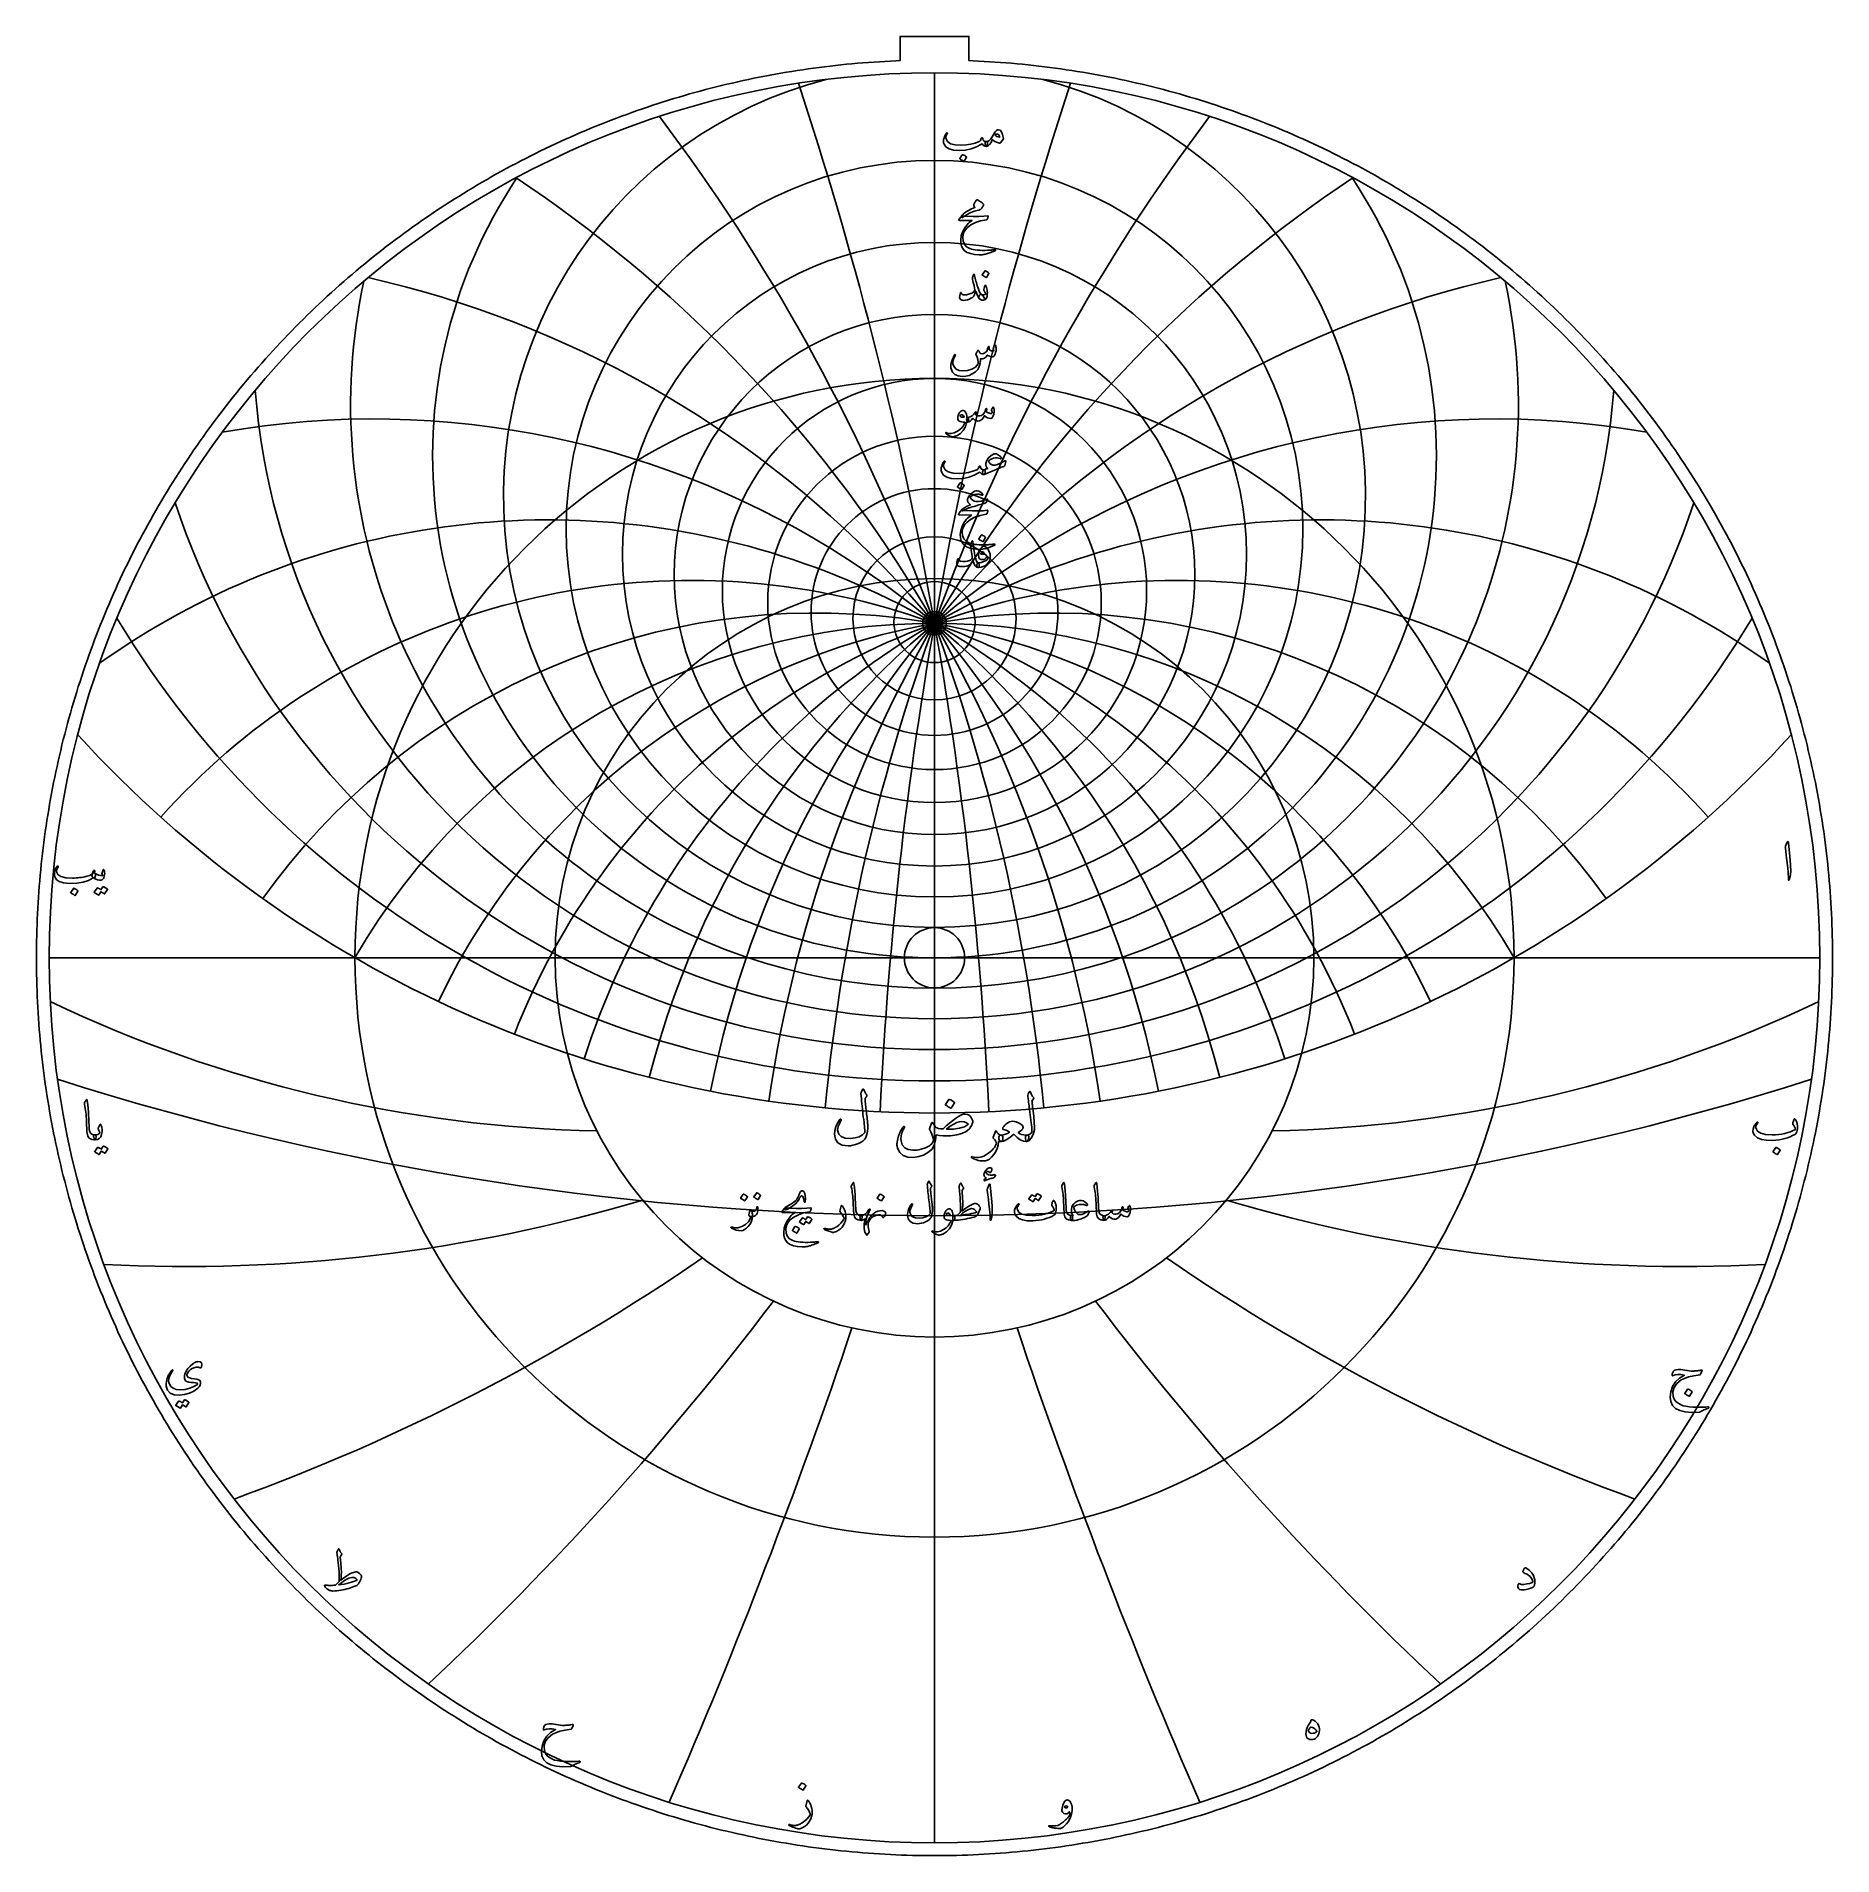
# Model space of a CAD drawing. Header units: millimetres. Extents: x -69 to 69, y -69 to 71.
import ezdxf

# ---------------------------------------------------------------- set-up
doc = ezdxf.new("R2010")
doc.units = ezdxf.units.MM
for name, color, linetype in [('CUT_INNER', 6, 'Continuous'), ('CUT_OUTER', 1, 'Continuous'), ('ENGRAVE', 7, 'Continuous'), ('ENGRAVE_FINE', 8, 'Continuous'), ('TEXT', 5, 'Continuous')]:
    doc.layers.add(name, color=color, linetype=linetype)

msp = doc.modelspace()

# ---------------------------------------------------------------- linework, layer by layer
at = {"layer": 'CUT_INNER'}
msp.add_circle((0, 0), 2.315, dxfattribs=at)
at = {"layer": 'CUT_OUTER'}
msp.add_lwpolyline([(68.9312, -0.423), (68.9273, -0.8459), (68.9208, -1.2688), (68.9117, -1.6917), (68.9001, -2.1145), (68.8858, -2.5372), (68.8689, -2.9598), (68.8495, -3.3824), (68.8274, -3.8047), (68.8028, -4.227), (68.7755, -4.6491), (68.7457, -5.071), (68.7133, -5.4927), (68.6783, -5.9142), (68.6407, -6.3355), (68.6006, -6.7566), (68.5578, -7.1774), (68.5125, -7.5979), (68.4646, -8.0181), (68.4141, -8.4381), (68.361, -8.8577), (68.3054, -9.277), (68.2472, -9.6959), (68.1864, -10.1145), (68.1231, -10.5327), (68.0572, -10.9505), (67.9887, -11.3679), (67.9177, -11.7848), (67.8441, -12.2013), (67.7679, -12.6174), (67.6892, -13.033), (67.608, -13.4481), (67.5242, -13.8626), (67.4379, -14.2767), (67.349, -14.6902), (67.2576, -15.1032), (67.1636, -15.5156), (67.0672, -15.9274), (66.9682, -16.3386), (66.8667, -16.7492), (66.7626, -17.1592), (66.6561, -17.5685), (66.5471, -17.9772), (66.4355, -18.3852), (66.3214, -18.7925), (66.2049, -19.1991), (66.0858, -19.6049), (65.9643, -20.01), (65.8403, -20.4144), (65.7138, -20.818), (65.5848, -21.2208), (65.4534, -21.6229), (65.3194, -22.0241), (65.1831, -22.4245), (65.0443, -22.824), (64.903, -23.2227), (64.7593, -23.6205), (64.6131, -24.0174), (64.4645, -24.4134), (64.3135, -24.8085), (64.1601, -25.2026), (64.0042, -25.5958), (63.846, -25.9881), (63.6853, -26.3793), (63.5223, -26.7696), (63.3568, -27.1589), (63.189, -27.5471), (63.0188, -27.9343), (62.8462, -28.3204), (62.6712, -28.7055), (62.4939, -29.0895), (62.3142, -29.4724), (62.1322, -29.8542), (61.9479, -30.2349), (61.7612, -30.6144), (61.5722, -30.9928), (61.3809, -31.37), (61.1872, -31.7461), (60.9913, -32.1209), (60.793, -32.4946), (60.5925, -32.867), (60.3897, -33.2381), (60.1846, -33.6081), (59.9773, -33.9767), (59.7677, -34.3441), (59.5558, -34.7102), (59.3417, -35.0749), (59.1254, -35.4384), (58.9068, -35.8005), (58.686, -36.1613), (58.4631, -36.5207), (58.2379, -36.8787), (58.0105, -37.2354), (57.7809, -37.5906), (57.5492, -37.9444), (57.3153, -38.2968), (57.0792, -38.6478), (56.841, -38.9973), (56.6006, -39.3453), (56.3582, -39.6919), (56.1136, -40.037), (55.8668, -40.3805), (55.618, -40.7225), (55.3671, -41.063), (55.1141, -41.402), (54.859, -41.7394), (54.6019, -42.0752), (54.3427, -42.4095), (54.0814, -42.7421), (53.8182, -43.0731), (53.5529, -43.4025), (53.2855, -43.7303), (53.0162, -44.0564), (52.7449, -44.3809), (52.4716, -44.7037), (52.1963, -45.0248), (51.919, -45.3443), (51.6398, -45.662), (51.3587, -45.978), (51.0756, -46.2922), (50.7906, -46.6048), (50.5037, -46.9155), (50.2149, -47.2245), (49.9242, -47.5318), (49.6316, -47.8372), (49.3371, -48.1408), (49.0408, -48.4426), (48.7426, -48.7426), (48.4426, -49.0408), (48.1408, -49.3371), (47.8372, -49.6316), (47.5318, -49.9242), (47.2245, -50.2149), (46.9155, -50.5037), (46.6048, -50.7906), (46.2922, -51.0756), (45.978, -51.3587), (45.662, -51.6398), (45.3443, -51.919), (45.0248, -52.1963), (44.7037, -52.4716), (44.3809, -52.7449), (44.0564, -53.0162), (43.7303, -53.2855), (43.4025, -53.5529), (43.0731, -53.8182), (42.7421, -54.0814), (42.4095, -54.3427), (42.0752, -54.6019), (41.7394, -54.859), (41.402, -55.1141), (41.063, -55.3671), (40.7225, -55.618), (40.3805, -55.8668), (40.037, -56.1136), (39.6919, -56.3582), (39.3453, -56.6006), (38.9973, -56.841), (38.6478, -57.0792), (38.2968, -57.3153), (37.9444, -57.5492), (37.5906, -57.7809), (37.2354, -58.0105), (36.8787, -58.2379), (36.5207, -58.4631), (36.1613, -58.686), (35.8005, -58.9068), (35.4384, -59.1254), (35.0749, -59.3417), (34.7102, -59.5558), (34.3441, -59.7677), (33.9767, -59.9773), (33.6081, -60.1846), (33.2381, -60.3897), (32.867, -60.5925), (32.4946, -60.793), (32.1209, -60.9913), (31.7461, -61.1872), (31.37, -61.3809), (30.9928, -61.5722), (30.6144, -61.7612), (30.2349, -61.9479), (29.8542, -62.1322), (29.4724, -62.3142), (29.0895, -62.4939), (28.7055, -62.6712), (28.3204, -62.8462), (27.9343, -63.0188), (27.5471, -63.189), (27.1589, -63.3568), (26.7696, -63.5223), (26.3793, -63.6853), (25.9881, -63.846), (25.5958, -64.0042), (25.2026, -64.1601), (24.8085, -64.3135), (24.4134, -64.4645), (24.0174, -64.6131), (23.6205, -64.7593), (23.2227, -64.903), (22.824, -65.0443), (22.4245, -65.1831), (22.0241, -65.3194), (21.6229, -65.4534), (21.2208, -65.5848), (20.818, -65.7138), (20.4144, -65.8403), (20.01, -65.9643), (19.6049, -66.0858), (19.1991, -66.2049), (18.7925, -66.3214), (18.3852, -66.4355), (17.9772, -66.5471), (17.5685, -66.6561), (17.1592, -66.7626), (16.7492, -66.8667), (16.3386, -66.9682), (15.9274, -67.0672), (15.5156, -67.1636), (15.1032, -67.2576), (14.6902, -67.349), (14.2767, -67.4379), (13.8626, -67.5242), (13.4481, -67.608), (13.033, -67.6892), (12.6174, -67.7679), (12.2013, -67.8441), (11.7848, -67.9177), (11.3679, -67.9887), (10.9505, -68.0572), (10.5327, -68.1231), (10.1145, -68.1864), (9.6959, -68.2472), (9.277, -68.3054), (8.8577, -68.361), (8.4381, -68.4141), (8.0181, -68.4646), (7.5979, -68.5125), (7.1774, -68.5578), (6.7566, -68.6006), (6.3355, -68.6407), (5.9142, -68.6783), (5.4927, -68.7133), (5.071, -68.7457), (4.6491, -68.7755), (4.227, -68.8028), (3.8047, -68.8274), (3.3824, -68.8495), (2.9598, -68.8689), (2.5372, -68.8858), (2.1145, -68.9001), (1.6917, -68.9117), (1.2688, -68.9208), (0.8459, -68.9273), (0.423, -68.9312), (0, -68.9325), (-0.423, -68.9312), (-0.8459, -68.9273), (-1.2688, -68.9208), (-1.6917, -68.9117), (-2.1145, -68.9001), (-2.5372, -68.8858), (-2.9598, -68.8689), (-3.3824, -68.8495), (-3.8047, -68.8274), (-4.227, -68.8028), (-4.6491, -68.7755), (-5.071, -68.7457), (-5.4927, -68.7133), (-5.9142, -68.6783), (-6.3355, -68.6407), (-6.7566, -68.6006), (-7.1774, -68.5578), (-7.5979, -68.5125), (-8.0181, -68.4646), (-8.4381, -68.4141), (-8.8577, -68.361), (-9.277, -68.3054), (-9.6959, -68.2472), (-10.1145, -68.1864), (-10.5327, -68.1231), (-10.9505, -68.0572), (-11.3679, -67.9887), (-11.7848, -67.9177), (-12.2013, -67.8441), (-12.6174, -67.7679), (-13.033, -67.6892), (-13.4481, -67.608), (-13.8626, -67.5242), (-14.2767, -67.4379), (-14.6902, -67.349), (-15.1032, -67.2576), (-15.5156, -67.1636), (-15.9274, -67.0672), (-16.3386, -66.9682), (-16.7492, -66.8667), (-17.1592, -66.7626), (-17.5685, -66.6561), (-17.9772, -66.5471), (-18.3852, -66.4355), (-18.7925, -66.3214), (-19.1991, -66.2049), (-19.6049, -66.0858), (-20.01, -65.9643), (-20.4144, -65.8403), (-20.818, -65.7138), (-21.2208, -65.5848), (-21.6229, -65.4534), (-22.0241, -65.3194), (-22.4245, -65.1831), (-22.824, -65.0443), (-23.2227, -64.903), (-23.6205, -64.7593), (-24.0174, -64.6131), (-24.4134, -64.4645), (-24.8085, -64.3135), (-25.2026, -64.1601), (-25.5958, -64.0042), (-25.9881, -63.846), (-26.3793, -63.6853), (-26.7696, -63.5223), (-27.1589, -63.3568), (-27.5471, -63.189), (-27.9343, -63.0188), (-28.3204, -62.8462), (-28.7055, -62.6712), (-29.0895, -62.4939), (-29.4724, -62.3142), (-29.8542, -62.1322), (-30.2349, -61.9479), (-30.6144, -61.7612), (-30.9928, -61.5722), (-31.37, -61.3809), (-31.7461, -61.1872), (-32.1209, -60.9913), (-32.4946, -60.793), (-32.867, -60.5925), (-33.2381, -60.3897), (-33.6081, -60.1846), (-33.9767, -59.9773), (-34.3441, -59.7677), (-34.7102, -59.5558), (-35.0749, -59.3417), (-35.4384, -59.1254), (-35.8005, -58.9068), (-36.1613, -58.686), (-36.5207, -58.4631), (-36.8787, -58.2379), (-37.2354, -58.0105), (-37.5906, -57.7809), (-37.9444, -57.5492), (-38.2968, -57.3153), (-38.6478, -57.0792), (-38.9973, -56.841), (-39.3453, -56.6006), (-39.6919, -56.3582), (-40.037, -56.1136), (-40.3805, -55.8668), (-40.7225, -55.618), (-41.063, -55.3671), (-41.402, -55.1141), (-41.7394, -54.859), (-42.0752, -54.6019), (-42.4095, -54.3427), (-42.7421, -54.0814), (-43.0731, -53.8182), (-43.4025, -53.5529), (-43.7303, -53.2855), (-44.0564, -53.0162), (-44.3809, -52.7449), (-44.7037, -52.4716), (-45.0248, -52.1963), (-45.3443, -51.919), (-45.662, -51.6398), (-45.978, -51.3587), (-46.2922, -51.0756), (-46.6048, -50.7906), (-46.9155, -50.5037), (-47.2245, -50.2149), (-47.5318, -49.9242), (-47.8372, -49.6316), (-48.1408, -49.3371), (-48.4426, -49.0408), (-48.7426, -48.7426), (-49.0408, -48.4426), (-49.3371, -48.1408), (-49.6316, -47.8372), (-49.9242, -47.5318), (-50.2149, -47.2245), (-50.5037, -46.9155), (-50.7906, -46.6048), (-51.0756, -46.2922), (-51.3587, -45.978), (-51.6398, -45.662), (-51.919, -45.3443), (-52.1963, -45.0248), (-52.4716, -44.7037), (-52.7449, -44.3809), (-53.0162, -44.0564), (-53.2855, -43.7303), (-53.5529, -43.4025), (-53.8182, -43.0731), (-54.0814, -42.7421), (-54.3427, -42.4095), (-54.6019, -42.0752), (-54.859, -41.7394), (-55.1141, -41.402), (-55.3671, -41.063), (-55.618, -40.7225), (-55.8668, -40.3805), (-56.1136, -40.037), (-56.3582, -39.6919), (-56.6006, -39.3453), (-56.841, -38.9973), (-57.0792, -38.6478), (-57.3153, -38.2968), (-57.5492, -37.9444), (-57.7809, -37.5906), (-58.0105, -37.2354), (-58.2379, -36.8787), (-58.4631, -36.5207), (-58.686, -36.1613), (-58.9068, -35.8005), (-59.1254, -35.4384), (-59.3417, -35.0749), (-59.5558, -34.7102), (-59.7677, -34.3441), (-59.9773, -33.9767), (-60.1846, -33.6081), (-60.3897, -33.2381), (-60.5925, -32.867), (-60.793, -32.4946), (-60.9913, -32.1209), (-61.1872, -31.7461), (-61.3809, -31.37), (-61.5722, -30.9928), (-61.7612, -30.6144), (-61.9479, -30.2349), (-62.1322, -29.8542), (-62.3142, -29.4724), (-62.4939, -29.0895), (-62.6712, -28.7055), (-62.8462, -28.3204), (-63.0188, -27.9343), (-63.189, -27.5471), (-63.3568, -27.1589), (-63.5223, -26.7696), (-63.6853, -26.3793), (-63.846, -25.9881), (-64.0042, -25.5958), (-64.1601, -25.2026), (-64.3135, -24.8085), (-64.4645, -24.4134), (-64.6131, -24.0174), (-64.7593, -23.6205), (-64.903, -23.2227), (-65.0443, -22.824), (-65.1831, -22.4245), (-65.3194, -22.0241), (-65.4534, -21.6229), (-65.5848, -21.2208), (-65.7138, -20.818), (-65.8403, -20.4144), (-65.9643, -20.01), (-66.0858, -19.6049), (-66.2049, -19.1991), (-66.3214, -18.7925), (-66.4355, -18.3852), (-66.5471, -17.9772), (-66.6561, -17.5685), (-66.7626, -17.1592), (-66.8667, -16.7492), (-66.9682, -16.3386), (-67.0672, -15.9274), (-67.1636, -15.5156), (-67.2576, -15.1032), (-67.349, -14.6902), (-67.4379, -14.2767), (-67.5242, -13.8626), (-67.608, -13.4481), (-67.6892, -13.033), (-67.7679, -12.6174), (-67.8441, -12.2013), (-67.9177, -11.7848), (-67.9887, -11.3679), (-68.0572, -10.9505), (-68.1231, -10.5327), (-68.1864, -10.1145), (-68.2472, -9.6959), (-68.3054, -9.277), (-68.361, -8.8577), (-68.4141, -8.4381), (-68.4646, -8.0181), (-68.5125, -7.5979), (-68.5578, -7.1774), (-68.6006, -6.7566), (-68.6407, -6.3355), (-68.6783, -5.9142), (-68.7133, -5.4927), (-68.7457, -5.071), (-68.7755, -4.6491), (-68.8028, -4.227), (-68.8274, -3.8047), (-68.8495, -3.3824), (-68.8689, -2.9598), (-68.8858, -2.5372), (-68.9001, -2.1145), (-68.9117, -1.6917), (-68.9208, -1.2688), (-68.9273, -0.8459), (-68.9312, -0.423), (-68.9325, 0), (-68.9312, 0.423), (-68.9273, 0.8459), (-68.9208, 1.2688), (-68.9117, 1.6917), (-68.9001, 2.1145), (-68.8858, 2.5372), (-68.8689, 2.9598), (-68.8495, 3.3824), (-68.8274, 3.8047), (-68.8028, 4.227), (-68.7755, 4.6491), (-68.7457, 5.071), (-68.7133, 5.4927), (-68.6783, 5.9142), (-68.6407, 6.3355), (-68.6006, 6.7566), (-68.5578, 7.1774), (-68.5125, 7.5979), (-68.4646, 8.0181), (-68.4141, 8.4381), (-68.361, 8.8577), (-68.3054, 9.277), (-68.2472, 9.6959), (-68.1864, 10.1145), (-68.1231, 10.5327), (-68.0572, 10.9505), (-67.9887, 11.3679), (-67.9177, 11.7848), (-67.8441, 12.2013), (-67.7679, 12.6174), (-67.6892, 13.033), (-67.608, 13.4481), (-67.5242, 13.8626), (-67.4379, 14.2767), (-67.349, 14.6902), (-67.2576, 15.1032), (-67.1636, 15.5156), (-67.0672, 15.9274), (-66.9682, 16.3386), (-66.8667, 16.7492), (-66.7626, 17.1592), (-66.6561, 17.5685), (-66.5471, 17.9772), (-66.4355, 18.3852), (-66.3214, 18.7925), (-66.2049, 19.1991), (-66.0858, 19.6049), (-65.9643, 20.01), (-65.8403, 20.4144), (-65.7138, 20.818), (-65.5848, 21.2208), (-65.4534, 21.6229), (-65.3194, 22.0241), (-65.1831, 22.4245), (-65.0443, 22.824), (-64.903, 23.2227), (-64.7593, 23.6205), (-64.6131, 24.0174), (-64.4645, 24.4134), (-64.3135, 24.8085), (-64.1601, 25.2026), (-64.0042, 25.5958), (-63.846, 25.9881), (-63.6853, 26.3793), (-63.5223, 26.7696), (-63.3568, 27.1589), (-63.189, 27.5471), (-63.0188, 27.9343), (-62.8462, 28.3204), (-62.6712, 28.7055), (-62.4939, 29.0895), (-62.3142, 29.4724), (-62.1322, 29.8542), (-61.9479, 30.2349), (-61.7612, 30.6144), (-61.5722, 30.9928), (-61.3809, 31.37), (-61.1872, 31.7461), (-60.9913, 32.1209), (-60.793, 32.4946), (-60.5925, 32.867), (-60.3897, 33.2381), (-60.1846, 33.6081), (-59.9773, 33.9767), (-59.7677, 34.3441), (-59.5558, 34.7102), (-59.3417, 35.0749), (-59.1254, 35.4384), (-58.9068, 35.8005), (-58.686, 36.1613), (-58.4631, 36.5207), (-58.2379, 36.8787), (-58.0105, 37.2354), (-57.7809, 37.5906), (-57.5492, 37.9444), (-57.3153, 38.2968), (-57.0792, 38.6478), (-56.841, 38.9973), (-56.6006, 39.3453), (-56.3582, 39.6919), (-56.1136, 40.037), (-55.8668, 40.3805), (-55.618, 40.7225), (-55.3671, 41.063), (-55.1141, 41.402), (-54.859, 41.7394), (-54.6019, 42.0752), (-54.3427, 42.4095), (-54.0814, 42.7421), (-53.8182, 43.0731), (-53.5529, 43.4025), (-53.2855, 43.7303), (-53.0162, 44.0564), (-52.7449, 44.3809), (-52.4716, 44.7037), (-52.1963, 45.0248), (-51.919, 45.3443), (-51.6398, 45.662), (-51.3587, 45.978), (-51.0756, 46.2922), (-50.7906, 46.6048), (-50.5037, 46.9155), (-50.2149, 47.2245), (-49.9242, 47.5318), (-49.6316, 47.8372), (-49.3371, 48.1408), (-49.0408, 48.4426), (-48.7426, 48.7426), (-48.4426, 49.0408), (-48.1408, 49.3371), (-47.8372, 49.6316), (-47.5318, 49.9242), (-47.2245, 50.2149), (-46.9155, 50.5037), (-46.6048, 50.7906), (-46.2922, 51.0756), (-45.978, 51.3587), (-45.662, 51.6398), (-45.3443, 51.919), (-45.0248, 52.1963), (-44.7037, 52.4716), (-44.3809, 52.7449), (-44.0564, 53.0162), (-43.7303, 53.2855), (-43.4025, 53.5529), (-43.0731, 53.8182), (-42.7421, 54.0814), (-42.4095, 54.3427), (-42.0752, 54.6019), (-41.7394, 54.859), (-41.402, 55.1141), (-41.063, 55.3671), (-40.7225, 55.618), (-40.3805, 55.8668), (-40.037, 56.1136), (-39.6919, 56.3582), (-39.3453, 56.6006), (-38.9973, 56.841), (-38.6478, 57.0792), (-38.2968, 57.3153), (-37.9444, 57.5492), (-37.5906, 57.7809), (-37.2354, 58.0105), (-36.8787, 58.2379), (-36.5207, 58.4631), (-36.1613, 58.686), (-35.8005, 58.9068), (-35.4384, 59.1254), (-35.0749, 59.3417), (-34.7102, 59.5558), (-34.3441, 59.7677), (-33.9767, 59.9773), (-33.6081, 60.1846), (-33.2381, 60.3897), (-32.867, 60.5925), (-32.4946, 60.793), (-32.1209, 60.9913), (-31.7461, 61.1872), (-31.37, 61.3809), (-30.9928, 61.5722), (-30.6144, 61.7612), (-30.2349, 61.9479), (-29.8542, 62.1322), (-29.4724, 62.3142), (-29.0895, 62.4939), (-28.7055, 62.6712), (-28.3204, 62.8462), (-27.9343, 63.0188), (-27.5471, 63.189), (-27.1589, 63.3568), (-26.7696, 63.5223), (-26.3793, 63.6853), (-25.9881, 63.846), (-25.5958, 64.0042), (-25.2026, 64.1601), (-24.8085, 64.3135), (-24.4134, 64.4645), (-24.0174, 64.6131), (-23.6205, 64.7593), (-23.2227, 64.903), (-22.824, 65.0443), (-22.4245, 65.1831), (-22.0241, 65.3194), (-21.6229, 65.4534), (-21.2208, 65.5848), (-20.818, 65.7138), (-20.4144, 65.8403), (-20.01, 65.9643), (-19.6049, 66.0858), (-19.1991, 66.2049), (-18.7925, 66.3214), (-18.3852, 66.4355), (-17.9772, 66.5471), (-17.5685, 66.6561), (-17.1592, 66.7626), (-16.7492, 66.8667), (-16.3386, 66.9682), (-15.9274, 67.0672), (-15.5156, 67.1636), (-15.1032, 67.2576), (-14.6902, 67.349), (-14.2767, 67.4379), (-13.8626, 67.5242), (-13.4481, 67.608), (-13.033, 67.6892), (-12.6174, 67.7679), (-12.2013, 67.8441), (-11.7848, 67.9177), (-11.3679, 67.9887), (-10.9505, 68.0572), (-10.5327, 68.1231), (-10.1145, 68.1864), (-9.6959, 68.2472), (-9.277, 68.3054), (-8.8577, 68.361), (-8.4381, 68.4141), (-8.0181, 68.4646), (-7.5979, 68.5125), (-7.1774, 68.5578), (-6.7566, 68.6006), (-6.3355, 68.6407), (-5.9142, 68.6783), (-5.4927, 68.7133), (-5.071, 68.7457), (-4.6491, 68.7755), (-4.227, 68.8028), (-3.8047, 68.8274), (-3.3824, 68.8495), (-2.9598, 68.8689), (-2.6425, 68.8816), (-2.6425, 70.7445), (2.6425, 70.7445), (2.6425, 68.8816), (2.9598, 68.8689), (3.3824, 68.8495), (3.8047, 68.8274), (4.227, 68.8028), (4.6491, 68.7755), (5.071, 68.7457), (5.4927, 68.7133), (5.9142, 68.6783), (6.3355, 68.6407), (6.7566, 68.6006), (7.1774, 68.5578), (7.5979, 68.5125), (8.0181, 68.4646), (8.4381, 68.4141), (8.8577, 68.361), (9.277, 68.3054), (9.6959, 68.2472), (10.1145, 68.1864), (10.5327, 68.1231), (10.9505, 68.0572), (11.3679, 67.9887), (11.7848, 67.9177), (12.2013, 67.8441), (12.6174, 67.7679), (13.033, 67.6892), (13.4481, 67.608), (13.8626, 67.5242), (14.2767, 67.4379), (14.6902, 67.349), (15.1032, 67.2576), (15.5156, 67.1636), (15.9274, 67.0672), (16.3386, 66.9682), (16.7492, 66.8667), (17.1592, 66.7626), (17.5685, 66.6561), (17.9772, 66.5471), (18.3852, 66.4355), (18.7925, 66.3214), (19.1991, 66.2049), (19.6049, 66.0858), (20.01, 65.9643), (20.4144, 65.8403), (20.818, 65.7138), (21.2208, 65.5848), (21.6229, 65.4534), (22.0241, 65.3194), (22.4245, 65.1831), (22.824, 65.0443), (23.2227, 64.903), (23.6205, 64.7593), (24.0174, 64.6131), (24.4134, 64.4645), (24.8085, 64.3135), (25.2026, 64.1601), (25.5958, 64.0042), (25.9881, 63.846), (26.3793, 63.6853), (26.7696, 63.5223), (27.1589, 63.3568), (27.5471, 63.189), (27.9343, 63.0188), (28.3204, 62.8462), (28.7055, 62.6712), (29.0895, 62.4939), (29.4724, 62.3142), (29.8542, 62.1322), (30.2349, 61.9479), (30.6144, 61.7612), (30.9928, 61.5722), (31.37, 61.3809), (31.7461, 61.1872), (32.1209, 60.9913), (32.4946, 60.793), (32.867, 60.5925), (33.2381, 60.3897), (33.6081, 60.1846), (33.9767, 59.9773), (34.3441, 59.7677), (34.7102, 59.5558), (35.0749, 59.3417), (35.4384, 59.1254), (35.8005, 58.9068), (36.1613, 58.686), (36.5207, 58.4631), (36.8787, 58.2379), (37.2354, 58.0105), (37.5906, 57.7809), (37.9444, 57.5492), (38.2968, 57.3153), (38.6478, 57.0792), (38.9973, 56.841), (39.3453, 56.6006), (39.6919, 56.3582), (40.037, 56.1136), (40.3805, 55.8668), (40.7225, 55.618), (41.063, 55.3671), (41.402, 55.1141), (41.7394, 54.859), (42.0752, 54.6019), (42.4095, 54.3427), (42.7421, 54.0814), (43.0731, 53.8182), (43.4025, 53.5529), (43.7303, 53.2855), (44.0564, 53.0162), (44.3809, 52.7449), (44.7037, 52.4716), (45.0248, 52.1963), (45.3443, 51.919), (45.662, 51.6398), (45.978, 51.3587), (46.2922, 51.0756), (46.6048, 50.7906), (46.9155, 50.5037), (47.2245, 50.2149), (47.5318, 49.9242), (47.8372, 49.6316), (48.1408, 49.3371), (48.4426, 49.0408), (48.7426, 48.7426), (49.0408, 48.4426), (49.3371, 48.1408), (49.6316, 47.8372), (49.9242, 47.5318), (50.2149, 47.2245), (50.5037, 46.9155), (50.7906, 46.6048), (51.0756, 46.2922), (51.3587, 45.978), (51.6398, 45.662), (51.919, 45.3443), (52.1963, 45.0248), (52.4716, 44.7037), (52.7449, 44.3809), (53.0162, 44.0564), (53.2855, 43.7303), (53.5529, 43.4025), (53.8182, 43.0731), (54.0814, 42.7421), (54.3427, 42.4095), (54.6019, 42.0752), (54.859, 41.7394), (55.1141, 41.402), (55.3671, 41.063), (55.618, 40.7225), (55.8668, 40.3805), (56.1136, 40.037), (56.3582, 39.6919), (56.6006, 39.3453), (56.841, 38.9973), (57.0792, 38.6478), (57.3153, 38.2968), (57.5492, 37.9444), (57.7809, 37.5906), (58.0105, 37.2354), (58.2379, 36.8787), (58.4631, 36.5207), (58.686, 36.1613), (58.9068, 35.8005), (59.1254, 35.4384), (59.3417, 35.0749), (59.5558, 34.7102), (59.7677, 34.3441), (59.9773, 33.9767), (60.1846, 33.6081), (60.3897, 33.2381), (60.5925, 32.867), (60.793, 32.4946), (60.9913, 32.1209), (61.1872, 31.7461), (61.3809, 31.37), (61.5722, 30.9928), (61.7612, 30.6144), (61.9479, 30.2349), (62.1322, 29.8542), (62.3142, 29.4724), (62.4939, 29.0895), (62.6712, 28.7055), (62.8462, 28.3204), (63.0188, 27.9343), (63.189, 27.5471), (63.3568, 27.1589), (63.5223, 26.7696), (63.6853, 26.3793), (63.846, 25.9881), (64.0042, 25.5958), (64.1601, 25.2026), (64.3135, 24.8085), (64.4645, 24.4134), (64.6131, 24.0174), (64.7593, 23.6205), (64.903, 23.2227), (65.0443, 22.824), (65.1831, 22.4245), (65.3194, 22.0241), (65.4534, 21.6229), (65.5848, 21.2208), (65.7138, 20.818), (65.8403, 20.4144), (65.9643, 20.01), (66.0858, 19.6049), (66.2049, 19.1991), (66.3214, 18.7925), (66.4355, 18.3852), (66.5471, 17.9772), (66.6561, 17.5685), (66.7626, 17.1592), (66.8667, 16.7492), (66.9682, 16.3386), (67.0672, 15.9274), (67.1636, 15.5156), (67.2576, 15.1032), (67.349, 14.6902), (67.4379, 14.2767), (67.5242, 13.8626), (67.608, 13.4481), (67.6892, 13.033), (67.7679, 12.6174), (67.8441, 12.2013), (67.9177, 11.7848), (67.9887, 11.3679), (68.0572, 10.9505), (68.1231, 10.5327), (68.1864, 10.1145), (68.2472, 9.6959), (68.3054, 9.277), (68.361, 8.8577), (68.4141, 8.4381), (68.4646, 8.0181), (68.5125, 7.5979), (68.5578, 7.1774), (68.6006, 6.7566), (68.6407, 6.3355), (68.6783, 5.9142), (68.7133, 5.4927), (68.7457, 5.071), (68.7755, 4.6491), (68.8028, 4.227), (68.8274, 3.8047), (68.8495, 3.3824), (68.8689, 2.9598), (68.8858, 2.5372), (68.9001, 2.1145), (68.9117, 1.6917), (68.9208, 1.2688), (68.9273, 0.8459), (68.9312, 0.423), (68.9325, 0)], close=True, dxfattribs=at)
at = {"layer": 'ENGRAVE'}
for points in [[(0, -67.95), (0, 67.95)], [(-67.95, 0), (67.95, 0)], [(0, -67.95), (0, -29.1157)]]:
    msp.add_lwpolyline(points, dxfattribs=at)
for centre, radius in [((0, 0), 67.95), ((0, 32.9478), 28.2728), ((0, 30.9861), 23.9413), ((0, 29.4269), 19.9725), ((0, 0), 44.4794), ((0, 28.1988), 16.2806), ((0, 27.2508), 12.7986), ((0, 26.5463), 9.4723), ((0, 26.0598), 6.2563), ((0, 0), 29.1157), ((0, 25.7743), 3.1109), ((0, 25.6802), 0.906)]:
    msp.add_circle(centre, radius, dxfattribs=at)
for centre, radius, start, end in [((0, 35.4116), 33.0806, 104.436571, 75.563429), ((0, 38.5202), 38.5202, 146.229962, 33.770038), ((0, 42.4823), 44.8134, 167.806282, 12.193718), ((0, 47.6136), 52.2886, 184.422486, 355.577514), ((0, 54.4139), 61.4588, 198.487195, 341.512805), ((0, 63.7195), 73.1739, 210.960954, 329.039046), ((0, -25.6802), 51.3603, 30, 150), ((0, -25.6802), 51.3603, 30, 150), ((0, 77.0405), 88.9587, 222.338487, 317.661513), ((-23.8482, 89.0027), 102.3163, 244.518396, 268.848651), ((23.8482, 89.0027), 102.3163, 271.151349, 295.481604), ((-57.433, 99.4769), 123.1772, 267.063751, 286.527955), ((57.433, 99.4769), 123.1772, 253.472045, 272.936249), ((-108.0688, 108.0688), 159.1733, 289.948434, 304.546587), ((108.0688, 108.0688), 159.1733, 235.453413, 250.051566), ((-198.2368, 114.452), 233.1855, 313.121174, 322.853276), ((198.2368, 114.452), 233.1855, 217.146724, 226.878826), ((-441.8101, 118.3827), 459.5531, 336.504731, 341.370781), ((441.8101, 118.3827), 459.5531, 198.629219, 203.495269)]:
    msp.add_arc(centre, radius, start, end, dxfattribs=at)
at = {"layer": 'ENGRAVE_FINE'}
for centre, radius, start, end in [((-291.2789, -25.6802), 295.7724, 2.685823, 18.290137), ((-291.2789, -25.6802), 295.7724, 2.685823, 18.290137), ((291.2789, -25.6802), 295.7724, 161.709863, 177.314177), ((291.2789, -25.6802), 295.7724, 161.709863, 177.314177), ((-141.1113, -25.6802), 150.1676, 5.410047, 36.950622), ((-141.1113, -25.6802), 150.1676, 5.410047, 36.950622), ((141.1113, -25.6802), 150.1676, 143.049378, 174.589953), ((141.1113, -25.6802), 150.1676, 143.049378, 174.589953), ((-88.9587, -25.6802), 102.7207, 8.213211, 56.402398), ((-88.9587, -25.6802), 102.7207, 8.213211, 56.402398), ((88.9587, -25.6802), 102.7207, 123.597602, 171.786789), ((88.9587, -25.6802), 102.7207, 123.597602, 171.786789), ((-61.2089, -25.6802), 79.9025, 11.140372, 77.171494), ((-61.2089, -25.6802), 79.9025, 11.140372, 77.171494), ((61.2089, -25.6802), 79.9025, 102.828506, 168.859628), ((61.2089, -25.6802), 79.9025, 102.828506, 168.859628), ((-43.0964, -25.6802), 67.0461, 14.244026, 99.935714), ((-43.0964, -25.6802), 67.0461, 14.244026, 99.935714), ((43.0964, -25.6802), 67.0461, 80.064286, 165.755974), ((43.0964, -25.6802), 67.0461, 80.064286, 165.755974), ((-29.6529, -25.6802), 59.3058, 17.587954, 125.482575), ((-29.6529, -25.6802), 59.3058, 17.587954, 125.482575), ((29.6529, -25.6802), 59.3058, 54.517425, 162.412046), ((29.6529, -25.6802), 59.3058, 54.517425, 162.412046), ((-18.6936, -25.6802), 54.6565, 21.252599, 138.119191), ((-18.6936, -25.6802), 54.6565, 21.252599, 138.119191), ((18.6936, -25.6802), 54.6565, 41.880809, 158.747401), ((18.6936, -25.6802), 54.6565, 41.880809, 158.747401), ((-9.0562, -25.6802), 52.1526, 25.342886, 144.580376), ((-9.0562, -25.6802), 52.1526, 25.342886, 144.580376), ((9.0562, -25.6802), 52.1526, 35.419624, 154.657114), ((9.0562, -25.6802), 52.1526, 35.419624, 154.657114), ((0, 201.6946), 221.4981, 252.309853, 287.690147)]:
    msp.add_arc(centre, radius, start, end, dxfattribs=at)
at = {"layer": 'TEXT'}
for points in [[(0.9162, 63.3209), (0.9305, 63.3365), (0.9454, 63.343), (0.9607, 63.3405), (0.9765, 63.329), (0.9886, 63.3139), (0.9926, 63.2968), (0.9886, 63.2777), (0.9765, 63.2566), (0.9152, 63.1617), (0.876, 63.0738), (0.859, 62.9929), (0.864, 62.9191), (0.9898, 62.6765), (1.2347, 62.5072), (1.5986, 62.4112), (2.0816, 62.3886), (2.44, 62.415), (2.7838, 62.47), (3.1131, 62.5536), (3.4278, 62.6659), (3.4833, 62.6988), (3.5293, 62.7493), (3.5657, 62.8174), (3.5926, 62.903), (3.6016, 62.9274), (3.6167, 62.9442), (3.6378, 62.9535), (3.6649, 62.9552), (3.6843, 62.947), (3.6981, 62.9301), (3.7064, 62.9048), (3.7091, 62.8709), (3.728, 62.787), (3.7804, 62.7242), (3.8666, 62.6825), (3.9864, 62.6619), (4.0296, 62.6523), (4.0587, 62.6277), (4.0738, 62.5881), (4.0748, 62.5333), (4.0602, 62.4313), (4.0407, 62.3585), (4.016, 62.3148), (3.9864, 62.3002), (3.8982, 62.3118), (3.8146, 62.3464), (3.7355, 62.4042), (3.6609, 62.4851), (3.6546, 62.4883), (3.6438, 62.4861), (3.6285, 62.4783), (3.6087, 62.465), (3.2339, 62.254), (2.825, 62.1033), (2.382, 62.0129), (1.9048, 61.9828), (1.4638, 62.0129), (1.1212, 62.1033), (0.877, 62.254), (0.7314, 62.465), (0.6982, 62.5828), (0.6872, 62.7031), (0.6982, 62.8259), (0.7314, 62.9512), (0.7761, 63.0678), (0.8218, 63.1682), (0.8685, 63.2526), (0.9162, 63.3209)], [(4.9187, 63.5781), (5.0445, 63.5334), (5.1488, 63.4073), (5.2314, 63.1999), (5.2924, 62.911), (5.2947, 62.8902), (5.2934, 62.8719), (5.2887, 62.856), (5.2804, 62.8427), (5.0594, 62.5654), (5.044, 62.5486), (5.0262, 62.5383), (5.0059, 62.5346), (4.983, 62.5373), (4.8328, 62.5886), (4.6917, 62.6539), (4.5595, 62.7332), (4.4365, 62.8267), (4.3373, 62.5963), (4.2285, 62.4318), (4.1102, 62.3331), (3.9824, 62.3002), (3.9681, 62.3055), (3.9532, 62.3213), (3.9379, 62.3477), (3.9221, 62.3846), (3.8977, 62.476), (3.889, 62.5494), (3.8957, 62.6046), (3.9181, 62.6418), (3.9311, 62.6506), (3.9462, 62.6569), (3.9633, 62.6606), (3.9824, 62.6619), (4.0738, 62.6775), (4.1632, 62.7202), (4.2506, 62.79), (4.336, 62.8869), (4.3734, 62.9432), (4.4294, 63.0356), (4.504, 63.1642), (4.5972, 63.329), (4.6701, 63.438), (4.7479, 63.5158), (4.8308, 63.5626), (4.9187, 63.5781)], [(4.6294, 63.1843), (4.7047, 63.1215), (4.7901, 63.0698), (4.8856, 63.0291), (4.991, 62.9995), (4.9853, 63.0786), (4.9639, 63.1431), (4.927, 63.1931), (4.8745, 63.2285), (4.814, 63.2468), (4.7529, 63.2456), (4.6914, 63.2247), (4.6294, 63.1843)], [(2.1338, 61.6532), (2.1389, 61.6583), (2.1459, 61.6613), (2.1549, 61.6623), (2.166, 61.6613), (2.2441, 61.6296), (2.3177, 61.5909), (2.3868, 61.5452), (2.4513, 61.4925), (2.4576, 61.4845), (2.4604, 61.4764), (2.4596, 61.4684), (2.4553, 61.4603), (2.2665, 61.1549), (2.2594, 61.1477), (2.2504, 61.1459), (2.2393, 61.1497), (2.2263, 61.159), (2.215, 61.167), (2.1971, 61.179), (2.1728, 61.1951), (2.1419, 61.2152), (2.104, 61.2393), (2.0585, 61.2675), (2.0055, 61.2996), (1.945, 61.3358), (1.9369, 61.3418), (1.9329, 61.3478), (1.9329, 61.3539), (1.9369, 61.3599)], [(3.3917, 57.4095), (3.0405, 57.3179), (2.7306, 57.1996), (2.4619, 57.0547), (2.2343, 56.8831), (2.1994, 56.8567), (2.167, 56.8419), (2.1371, 56.8387), (2.1097, 56.8469), (2.0778, 56.8849), (2.0826, 56.9384), (2.1241, 57.0074), (2.2022, 57.0921), (2.3868, 57.2453), (2.599, 57.3834), (2.8389, 57.5065), (3.1063, 57.6145), (3.03, 57.727), (3.0157, 57.7551), (3.0089, 57.7833), (3.0096, 57.8114), (3.0179, 57.8395), (3.0719, 57.9468), (3.1214, 58.0354), (3.1664, 58.1055), (3.2068, 58.157), (3.2327, 58.1814), (3.258, 58.1942), (3.2829, 58.1954), (3.3073, 58.1851), (3.4487, 58.1053), (3.5675, 58.0304), (3.6637, 57.9606), (3.7372, 57.8958), (3.7516, 57.8749), (3.7583, 57.8486), (3.7576, 57.8167), (3.7493, 57.7793), (3.7234, 57.7207), (3.682, 57.6497), (3.625, 57.566), (3.5524, 57.4698), (3.5333, 57.4555), (3.5002, 57.4407), (3.4529, 57.4254), (3.3917, 57.4095)], [(2.4433, 56.9434), (2.9589, 56.9253), (3.4047, 56.9233), (3.7807, 56.9374), (4.0869, 56.9675), (4.0963, 56.9686), (4.1044, 56.968), (4.1114, 56.9656), (4.117, 56.9615), (4.1211, 56.9558), (4.1235, 56.9489), (4.1242, 56.9408), (4.123, 56.9313), (4.1151, 56.8947), (4.1075, 56.861), (4.1, 56.8304), (4.0929, 56.8027), (4.086, 56.7781), (4.0793, 56.7565), (4.0729, 56.7379), (4.0668, 56.7224), (4.0537, 56.6975), (4.0386, 56.6792), (4.0216, 56.6674), (4.0025, 56.6621), (3.5383, 56.578), (3.1345, 56.4461), (2.7909, 56.2665), (2.5076, 56.0392), (2.3644, 55.8757), (2.2604, 55.7027), (2.1956, 55.5201), (2.17, 55.3279), (2.1946, 55.0263), (2.2926, 54.7804), (2.4639, 54.5903), (2.7085, 54.4559), (2.8353, 54.4152), (2.9747, 54.3816), (3.1267, 54.3549), (3.2912, 54.3354), (3.468, 54.3225), (3.6569, 54.3163), (3.8578, 54.3165), (4.0708, 54.3233), (4.1465, 54.3276), (4.221, 54.3323), (4.2942, 54.3376), (4.3662, 54.3434), (4.4364, 54.3497), (4.5043, 54.3565), (4.57, 54.3637), (4.6334, 54.3715), (4.6527, 54.3725), (4.6665, 54.3675), (4.6748, 54.3565), (4.6776, 54.3394), (4.6761, 54.3195), (4.6716, 54.3042), (4.664, 54.2934), (4.6535, 54.2871), (4.54, 54.2392), (4.4325, 54.1957), (4.331, 54.1568), (4.2355, 54.1224), (4.1464, 54.0922), (4.0638, 54.0661), (3.9877, 54.044), (3.9181, 54.0259), (3.8527, 54.0126), (3.789, 54.0008), (3.7271, 53.9905), (3.6669, 53.9817), (3.6083, 53.9749), (3.5509, 53.9707), (3.4948, 53.9689), (3.4399, 53.9697), (3.0651, 53.9988), (2.7527, 54.0621), (2.5026, 54.1595), (2.3147, 54.2912), (2.1768, 54.4557), (2.0806, 54.6478), (2.0261, 54.8676), (2.0133, 55.115), (2.0527, 55.4219), (2.1469, 55.7197), (2.2958, 56.0086), (2.4995, 56.2884), (2.5792, 56.373), (2.6693, 56.4541), (2.77, 56.5317), (2.8813, 56.6058), (1.9088, 56.6139), (1.8855, 56.6239), (1.8757, 56.642), (1.8794, 56.6681), (1.8968, 56.7023), (1.9294, 56.752), (1.959, 56.7967), (1.9857, 56.8364), (2.0093, 56.8711), (2.0299, 56.9004), (2.0475, 56.9243), (2.062, 56.9426), (2.0736, 56.9555), (2.0997, 56.9577), (2.17, 56.9565), (2.2845, 56.9517), (2.4433, 56.9434)], [(3.0802, 52.3838), (3.1033, 52.2784), (3.1284, 52.1713), (3.1556, 52.0624), (3.1847, 51.9518), (3.2158, 51.8389), (3.249, 51.7232), (3.2842, 51.6048), (3.3213, 51.4836), (3.3964, 51.2656), (3.465, 51.1018), (3.527, 50.9923), (3.5825, 50.9371), (3.631, 50.9042), (3.68, 50.8577), (3.7295, 50.7977), (3.7794, 50.7241), (3.8267, 50.6329), (3.8397, 50.5644), (3.8186, 50.5184), (3.7634, 50.495), (3.5848, 50.5131), (3.4268, 50.6317), (3.2894, 50.8507), (3.1726, 51.1702), (3.1701, 51.1754), (3.1666, 51.1792), (3.1621, 51.1815), (3.1566, 51.1822), (3.1526, 51.1815), (3.1485, 51.1792), (3.1445, 51.1754), (3.1405, 51.1702), (3.1292, 51.1184), (3.1154, 51.0637), (3.0991, 51.0059), (3.0802, 50.9451), (3.0596, 50.8876), (3.038, 50.8396), (3.0154, 50.8012), (2.9918, 50.7723), (2.9069, 50.6982), (2.8009, 50.6327), (2.6738, 50.5757), (2.5257, 50.5272), (2.375, 50.4913), (2.2444, 50.476), (2.1338, 50.4812), (2.0434, 50.5071), (1.9661, 50.5719), (1.9309, 50.6859), (1.9379, 50.8492), (1.9872, 51.0617), (1.9919, 51.0687), (1.9982, 51.0737), (2.006, 51.0767), (2.0153, 51.0777), (2.0264, 51.0765), (2.0354, 51.0727), (2.0424, 51.0664), (2.0475, 51.0576), (2.0665, 51.0132), (2.0876, 50.9763), (2.1107, 50.9469), (2.1359, 50.925), (2.2142, 50.8959), (2.3207, 50.8889), (2.4553, 50.9039), (2.6181, 50.9411), (2.7916, 50.9969), (2.9265, 51.0597), (3.0227, 51.1295), (3.0802, 51.2063), (3.0898, 51.2842), (3.0742, 51.4173), (3.0335, 51.6057), (2.9677, 51.8493), (2.9361, 51.9776), (2.9175, 52.0814), (2.9119, 52.1605), (2.9195, 52.215), (2.9958, 52.432), (3.0041, 52.4548), (3.0129, 52.4712), (3.0222, 52.481), (3.032, 52.4842), (3.0441, 52.4779), (3.0561, 52.4591), (3.0682, 52.4277), (3.0802, 52.3838)], [(3.8558, 52.7294), (3.8608, 52.7344), (3.8679, 52.7374), (3.8769, 52.7384), (3.8879, 52.7374), (3.9661, 52.7058), (4.0396, 52.6671), (4.1087, 52.6214), (4.1733, 52.5686), (4.1795, 52.5606), (4.1823, 52.5525), (4.1816, 52.5445), (4.1773, 52.5365), (3.9884, 52.2311), (3.9814, 52.2238), (3.9723, 52.222), (3.9613, 52.2258), (3.9482, 52.2351), (3.9369, 52.2431), (3.9191, 52.2552), (3.8947, 52.2712), (3.8638, 52.2913), (3.8259, 52.3154), (3.7804, 52.3436), (3.7275, 52.3757), (3.6669, 52.4119), (3.6589, 52.4179), (3.6549, 52.424), (3.6549, 52.43), (3.6589, 52.436)], [(3.892, 51.0858), (3.8684, 51.1252), (3.8458, 51.1591), (3.8242, 51.1875), (3.8036, 51.2103), (3.7887, 51.2299), (3.7804, 51.2525), (3.7787, 51.2782), (3.7835, 51.3068), (3.8679, 51.6122), (3.8797, 51.6388), (3.895, 51.6464), (3.9138, 51.6348), (3.9362, 51.6042), (3.9698, 51.5391), (3.9985, 51.4605), (4.0221, 51.3683), (4.0407, 51.2626), (4.0515, 51.1611), (4.0557, 51.0617), (4.0535, 50.9642), (4.0447, 50.8688), (4.0304, 50.7856), (4.0115, 50.7131), (3.9882, 50.651), (3.9603, 50.5995), (3.9259, 50.5614), (3.8789, 50.5312), (3.8194, 50.5091), (3.7473, 50.495), (3.6735, 50.4923), (3.6046, 50.5041), (3.5408, 50.5305), (3.4821, 50.5714), (3.4366, 50.6234), (3.4128, 50.6829), (3.4105, 50.75), (3.4298, 50.8246), (3.4607, 50.8856), (3.4971, 50.924), (3.5391, 50.9399), (3.5866, 50.9331), (3.6961, 50.9067), (3.7915, 50.9039), (3.8729, 50.9248), (3.9402, 50.9692), (3.9417, 50.981), (3.9342, 51.0044), (3.9176, 51.0393), (3.892, 51.0858)], [(4.5852, 47.0177), (4.5922, 47.0353), (4.6012, 47.0479), (4.6123, 47.0554), (4.6253, 47.0579), (4.6422, 47.0559), (4.6565, 47.0499), (4.6683, 47.0398), (4.6776, 47.0258), (4.7004, 46.9755), (4.7168, 46.9133), (4.7266, 46.8389), (4.7298, 46.7525), (4.721, 46.6114), (4.6947, 46.4772), (4.6507, 46.3502), (4.5892, 46.2301), (4.5681, 46.2012), (4.545, 46.1789), (4.5199, 46.163), (4.4927, 46.1537), (4.3945, 46.1475), (4.2888, 46.1648), (4.1755, 46.2057), (4.0547, 46.2703), (3.953, 46.1309), (3.8327, 46.0382), (3.6938, 45.9923), (3.5363, 45.993), (3.5312, 45.9082), (3.5238, 45.8267), (3.5141, 45.7485), (3.5022, 45.6735), (3.488, 45.6013), (3.4715, 45.5314), (3.4528, 45.4637), (3.4318, 45.3983), (3.3831, 45.2802), (3.3173, 45.1712), (3.2344, 45.0712), (3.1345, 44.9803), (2.9006, 44.8246), (2.6532, 44.7151), (2.3923, 44.6518), (2.1178, 44.6347), (1.8086, 44.6767), (1.5642, 44.7864), (1.3846, 44.964), (1.2699, 45.2094), (1.2543, 45.2978), (1.2518, 45.4023), (1.2623, 45.5228), (1.2859, 45.6595), (1.3239, 45.8092), (1.3774, 45.9649), (1.4464, 46.1266), (1.5311, 46.2944), (1.5378, 46.3049), (1.5461, 46.3125), (1.5559, 46.317), (1.5672, 46.3185), (1.5785, 46.3175), (1.5883, 46.3145), (1.5966, 46.3095), (1.6034, 46.3024), (1.6079, 46.2921), (1.6094, 46.2813), (1.6079, 46.27), (1.6034, 46.2582), (1.4959, 46.0349), (1.4266, 45.8513), (1.3954, 45.7074), (1.4025, 45.6032), (1.5039, 45.3734), (1.6637, 45.2064), (1.8817, 45.1021), (2.158, 45.0607), (2.5442, 45.0853), (2.8713, 45.1833), (3.139, 45.3546), (3.3475, 45.5992), (3.3467, 45.7604), (3.3203, 45.9307), (3.2683, 46.11), (3.1907, 46.2984), (3.1809, 46.3175), (3.1757, 46.3346), (3.1749, 46.3496), (3.1787, 46.3627), (3.2003, 46.4075), (3.2209, 46.4496), (3.2405, 46.4889), (3.259, 46.5255), (3.2766, 46.5587), (3.2932, 46.5883), (3.3088, 46.614), (3.3233, 46.636), (3.3316, 46.6453), (3.3404, 46.649), (3.3497, 46.6473), (3.3595, 46.64), (3.3645, 46.6345), (3.3716, 46.6259), (3.3806, 46.6144), (3.3917, 46.5998), (3.4042, 46.5822), (3.4178, 46.5616), (3.4323, 46.538), (3.4479, 46.5114), (3.4796, 46.4602), (3.5062, 46.423), (3.5278, 46.3999), (3.5444, 46.3908), (3.6488, 46.382), (3.7533, 46.3999), (3.8578, 46.4443), (3.9623, 46.5154), (4.0002, 46.5626), (4.0376, 46.64), (4.0746, 46.7475), (4.111, 46.8851), (4.1145, 46.8982), (4.121, 46.9092), (4.1306, 46.9183), (4.1431, 46.9253), (4.1549, 46.9298), (4.1662, 46.9313), (4.177, 46.9298), (4.1873, 46.9253), (4.2026, 46.9002), (4.2084, 46.853), (4.2047, 46.7837), (4.1913, 46.6922), (4.2725, 46.6425), (4.3591, 46.6099), (4.4513, 46.5943), (4.549, 46.5958), (4.5477, 46.6252), (4.544, 46.649), (4.5377, 46.6674), (4.5289, 46.6802), (4.5189, 46.6922), (4.5128, 46.7043), (4.5108, 46.7163), (4.5128, 46.7284)], [(2.4614, 41.0848), (2.3672, 40.7541), (2.2092, 40.477), (1.9874, 40.2537), (1.7019, 40.0842), (1.6619, 40.067), (1.6225, 40.0516), (1.5836, 40.0379), (1.5451, 40.0259), (1.5075, 40.016), (1.4708, 40.0084), (1.4351, 40.003), (1.4005, 39.9998), (1.3141, 40.0121), (1.1995, 40.0571), (1.0569, 40.1347), (0.8861, 40.245), (0.8678, 40.2608), (0.857, 40.2761), (0.8537, 40.2909), (0.858, 40.3052), (0.8675, 40.3163), (0.8801, 40.3213), (0.8956, 40.3203), (0.9142, 40.3133), (1.0918, 40.2558), (1.291, 40.256), (1.5117, 40.314), (1.7541, 40.4298), (1.952, 40.5642), (2.1158, 40.7222), (2.2454, 40.9037), (2.3408, 41.1089), (2.3401, 41.1162), (2.3378, 41.122), (2.334, 41.1263), (2.3287, 41.129), (2.1904, 41.1371), (2.0726, 41.1531), (1.9754, 41.1773), (1.8988, 41.2094), (1.8395, 41.2591), (1.8023, 41.328), (1.7872, 41.4159), (1.7943, 41.5229), (1.7965, 41.537), (1.7993, 41.5515), (1.8026, 41.5662), (1.8063, 41.5811), (1.8106, 41.5966), (1.8154, 41.6128), (1.8207, 41.6297), (1.8264, 41.6474), (1.8736, 41.7622), (1.9309, 41.8574), (1.9982, 41.933), (2.0756, 41.989), (2.1547, 42.0196), (2.2273, 42.0191), (2.2933, 41.9875), (2.3529, 41.9247), (2.4049, 41.8373), (2.4443, 41.7358), (2.4712, 41.6203), (2.4855, 41.4907), (2.4934, 41.4908), (2.501, 41.4912), (2.5085, 41.4918), (2.5156, 41.4927), (2.5228, 41.4936), (2.5302, 41.4942), (2.5378, 41.4946), (2.5458, 41.4947), (2.5729, 41.4889), (2.594, 41.4716), (2.609, 41.4427), (2.6181, 41.4023), (2.6219, 41.3578), (2.6211, 41.3129), (2.6158, 41.2674), (2.606, 41.2215), (2.5932, 41.181), (2.5789, 41.1521), (2.5631, 41.1348), (2.5458, 41.129), (2.4694, 41.129), (2.4689, 41.1218), (2.4674, 41.112), (2.4649, 41.0997), (2.4614, 41.0848)], [(4.4907, 42.2743), (4.4995, 42.2804), (4.5098, 42.2783), (4.5216, 42.2683), (4.5349, 42.2502), (4.5492, 42.2196), (4.56, 42.1759), (4.5673, 42.1191), (4.5711, 42.0493), (4.5724, 41.9699), (4.5681, 41.8926), (4.5583, 41.8172), (4.543, 41.7439), (4.4983, 41.6012), (4.4485, 41.4987), (4.3938, 41.4365), (4.334, 41.4144), (4.1926, 41.4226), (4.0617, 41.4596), (3.9414, 41.5251), (3.8317, 41.6193), (3.7563, 41.4709), (3.6669, 41.3551), (3.5634, 41.2719), (3.4459, 41.2215), (3.3226, 41.2104), (3.1978, 41.2416), (3.0714, 41.3149), (2.9436, 41.4304), (2.8401, 41.2986), (2.7386, 41.2044), (2.6392, 41.1479), (2.5417, 41.129), (2.5221, 41.1401), (2.5036, 41.1732), (2.486, 41.2285), (2.4694, 41.3059), (2.4634, 41.3822), (2.4734, 41.4385), (2.4995, 41.4746), (2.5417, 41.4907), (2.7271, 41.5326), (2.8893, 41.6143), (3.0285, 41.7356), (3.1445, 41.8966), (3.1508, 41.9054), (3.1576, 41.9116), (3.1649, 41.9154), (3.1726, 41.9167), (3.1822, 41.9157), (3.1907, 41.9127), (3.1983, 41.9076), (3.2048, 41.9006), (3.2086, 41.879), (3.1998, 41.8423), (3.1784, 41.7906), (3.1445, 41.7238), (3.189, 41.6723), (3.258, 41.6344), (3.3517, 41.61), (3.47, 41.5992), (3.6174, 41.6301), (3.7463, 41.7308), (3.8566, 41.9014), (3.9482, 42.1417), (3.9527, 42.154), (3.9583, 42.1628), (3.9648, 42.1681), (3.9723, 42.1698), (3.9836, 42.1688), (3.9934, 42.1658), (4.0017, 42.1608), (4.0085, 42.1538), (4.0135, 42.1437), (4.0165, 42.1337), (4.0175, 42.1236), (4.0165, 42.1136), (3.9764, 41.9448), (4.0233, 41.9031), (4.0798, 41.8664), (4.1459, 41.8348), (4.2215, 41.8082), (4.2951, 41.7908), (4.3511, 41.7871), (4.3895, 41.7969), (4.4104, 41.8202), (4.4171, 41.8559), (4.4134, 41.9066), (4.3991, 41.9724), (4.3742, 42.0533), (4.3785, 42.0762), (4.3993, 42.1206), (4.4367, 42.1867), (4.4907, 42.2743)], [(2.2685, 41.5349), (2.2263, 41.6085), (2.1801, 41.6605), (2.1298, 41.6909), (2.0756, 41.6997), (2.0432, 41.6911), (2.0143, 41.6776), (1.9889, 41.659), (1.9671, 41.6354), (1.96, 41.6228), (1.959, 41.6093), (1.9641, 41.5947), (1.9751, 41.5791), (2.0166, 41.5427), (2.0766, 41.5178), (2.1552, 41.5045), (2.2524, 41.5028), (2.2624, 41.5048), (2.2685, 41.5108), (2.2705, 41.5208), (2.2685, 41.5349)], [(0.7394, 38.119), (0.7537, 38.1346), (0.7685, 38.1411), (0.7839, 38.1386), (0.7997, 38.1271), (0.8117, 38.112), (0.8158, 38.0949), (0.8117, 38.0758), (0.7997, 38.0547), (0.7384, 37.9598), (0.6992, 37.8719), (0.6821, 37.791), (0.6872, 37.7172), (0.813, 37.4746), (1.0579, 37.3053), (1.4218, 37.2093), (1.9048, 37.1867), (2.2632, 37.2131), (2.607, 37.2681), (2.9363, 37.3517), (3.251, 37.464), (3.3065, 37.4969), (3.3525, 37.5474), (3.3889, 37.6155), (3.4158, 37.7011), (3.4248, 37.7255), (3.4399, 37.7423), (3.461, 37.7516), (3.4881, 37.7533), (3.5074, 37.7451), (3.5213, 37.7282), (3.5295, 37.7029), (3.5323, 37.669), (3.5511, 37.5851), (3.6036, 37.5223), (3.6898, 37.4806), (3.8096, 37.46), (3.8528, 37.4504), (3.8819, 37.4258), (3.897, 37.3861), (3.898, 37.3314), (3.8834, 37.2294), (3.8638, 37.1566), (3.8392, 37.1129), (3.8096, 37.0983), (3.7214, 37.1099), (3.6378, 37.1445), (3.5587, 37.2023), (3.4841, 37.2832), (3.4778, 37.2864), (3.467, 37.2842), (3.4517, 37.2764), (3.4318, 37.2631), (3.0571, 37.0521), (2.6482, 36.9014), (2.2052, 36.811), (1.728, 36.7809), (1.2869, 36.811), (0.9444, 36.9014), (0.7002, 37.0521), (0.5546, 37.2631), (0.5214, 37.3809), (0.5104, 37.5012), (0.5214, 37.624), (0.5546, 37.7493), (0.5993, 37.8659), (0.645, 37.9663), (0.6917, 38.0507), (0.7394, 38.119)], [(5.4692, 38.107), (5.3889, 37.7855), (5.3798, 37.7699), (5.3648, 37.7554), (5.3437, 37.7418), (5.3165, 37.7292), (5.2564, 37.708), (5.1925, 37.6845), (5.1248, 37.6588), (5.0533, 37.6308), (4.9781, 37.6008), (4.8991, 37.569), (4.8164, 37.5355), (4.7298, 37.5002), (3.8056, 37.0983), (3.7634, 37.1076), (3.7292, 37.1355), (3.7031, 37.182), (3.685, 37.247), (3.682, 37.3161), (3.7011, 37.3746), (3.7423, 37.4226), (3.8056, 37.46), (3.8135, 37.4636), (3.8292, 37.4705), (3.8527, 37.4807), (3.8839, 37.4941), (3.9227, 37.5106), (3.9688, 37.5298), (4.0222, 37.5518), (4.0828, 37.5765), (4.0047, 37.6566), (3.9553, 37.7443), (3.9344, 37.8395), (3.9422, 37.9422), (4.0196, 38.1866), (4.1512, 38.3933), (4.337, 38.5623), (4.5771, 38.6937), (4.6296, 38.706), (4.6907, 38.7027), (4.7602, 38.6839), (4.8383, 38.6495), (4.9195, 38.6025), (4.9941, 38.55), (5.0621, 38.492), (5.1236, 38.4285), (5.141, 38.4051), (5.1488, 38.3832), (5.147, 38.3629), (5.1357, 38.3441), (5.1186, 38.3295), (5.0995, 38.322), (5.0784, 38.3215), (5.0553, 38.328), (4.935, 38.3659), (4.8072, 38.3832), (4.6718, 38.38), (4.5289, 38.3561), (4.3996, 38.3174), (4.2968, 38.2657), (4.2207, 38.2009), (4.1713, 38.123), (4.1662, 38.0884), (4.1793, 38.0487), (4.2104, 38.004), (4.2597, 37.9543), (4.3159, 37.9091), (4.3722, 37.8739), (4.4284, 37.8488), (4.4847, 37.8337), (4.6532, 37.8294), (4.8333, 37.8649), (5.0249, 37.94), (5.2281, 38.0547), (5.25, 38.0685), (5.2713, 38.0819), (5.2922, 38.0947), (5.3125, 38.107), (5.3321, 38.1185), (5.3507, 38.1291), (5.3683, 38.1386), (5.3849, 38.1472), (5.4308, 38.1688), (5.4602, 38.1693), (5.473, 38.1487), (5.4692, 38.107)], [(1.957, 36.4513), (1.9621, 36.4564), (1.9691, 36.4594), (1.9781, 36.4604), (1.9892, 36.4594), (2.0673, 36.4277), (2.1409, 36.389), (2.21, 36.3433), (2.2745, 36.2906), (2.2808, 36.2826), (2.2835, 36.2745), (2.2828, 36.2665), (2.2785, 36.2584), (2.0896, 35.953), (2.0826, 35.9457), (2.0736, 35.944), (2.0625, 35.9478), (2.0495, 35.957), (2.0382, 35.9651), (2.0203, 35.9771), (1.996, 35.9932), (1.9651, 36.0133), (1.9271, 36.0374), (1.8817, 36.0656), (1.8287, 36.0977), (1.7682, 36.1339), (1.7601, 36.1399), (1.7561, 36.1459), (1.7561, 36.1519), (1.7601, 36.158)], [(4.0768, 35.2122), (4.0801, 35.1838), (4.0617, 35.1308), (4.0218, 35.0532), (3.9603, 34.951), (3.9472, 34.9344), (3.9321, 34.9208), (3.9151, 34.9103), (3.896, 34.9027), (3.6388, 34.8319), (3.4097, 34.7681), (3.2088, 34.7114), (3.036, 34.6616), (2.8913, 34.6192), (2.7748, 34.5843), (2.6864, 34.5569), (2.6261, 34.5371), (2.1399, 34.3201), (2.1057, 34.3175), (2.0796, 34.3221), (2.0615, 34.3336), (2.0515, 34.3522), (2.0512, 34.359), (2.0545, 34.3673), (2.0613, 34.3771), (2.0716, 34.3884), (2.1705, 34.4813), (2.3187, 34.5793), (2.5161, 34.6822), (2.7628, 34.7902), (2.6957, 34.8475), (2.6392, 34.9027), (2.5932, 34.956), (2.5578, 35.0072), (2.536, 35.0632), (2.5307, 35.1308), (2.542, 35.2099), (2.5699, 35.3006), (2.6151, 35.395), (2.6784, 35.4895), (2.7597, 35.5839), (2.8592, 35.6783), (2.9674, 35.76), (3.0712, 35.816), (3.1704, 35.8464), (3.2651, 35.8511), (3.3934, 35.8253), (3.5092, 35.7718), (3.6124, 35.6906), (3.7031, 35.5819), (3.7111, 35.5683), (3.7151, 35.5558), (3.7151, 35.5442), (3.7111, 35.5337), (3.7023, 35.5239), (3.692, 35.5186), (3.6802, 35.5178), (3.6669, 35.5216), (3.6078, 35.5404), (3.5509, 35.5568), (3.4963, 35.5706), (3.4439, 35.5819), (3.394, 35.5904), (3.3469, 35.5959), (3.3026, 35.5985), (3.2611, 35.598), (3.088, 35.5776), (2.9426, 35.5286), (2.8248, 35.451), (2.7346, 35.3448), (2.8306, 35.2185), (2.9376, 35.1248), (3.0556, 35.0637), (3.1847, 35.0354), (3.3768, 35.0333), (3.5835, 35.0635), (3.8048, 35.1258), (4.0407, 35.2202), (4.0504, 35.2227), (4.0597, 35.2222), (4.0685, 35.2187), (4.0768, 35.2122)], [(2.4091, 34.3321), (2.9247, 34.314), (3.3706, 34.312), (3.7465, 34.3261), (4.0527, 34.3562), (4.0621, 34.3574), (4.0703, 34.3567), (4.0772, 34.3543), (4.0828, 34.3502), (4.087, 34.3445), (4.0894, 34.3376), (4.09, 34.3295), (4.0889, 34.3201), (4.081, 34.2834), (4.0733, 34.2497), (4.0659, 34.2191), (4.0587, 34.1915), (4.0518, 34.1668), (4.0452, 34.1452), (4.0388, 34.1267), (4.0326, 34.1111), (4.0196, 34.0862), (4.0045, 34.0679), (3.9874, 34.0561), (3.9683, 34.0508), (3.5042, 33.9667), (3.1003, 33.8348), (2.7567, 33.6552), (2.4734, 33.4279), (2.3303, 33.2644), (2.2263, 33.0914), (2.1615, 32.9088), (2.1359, 32.7167), (2.1605, 32.415), (2.2584, 32.1691), (2.4297, 31.979), (2.6743, 31.8446), (2.8012, 31.8039), (2.9406, 31.7703), (3.0925, 31.7437), (3.257, 31.7241), (3.4338, 31.7113), (3.6227, 31.705), (3.8236, 31.7052), (4.0366, 31.712), (4.1124, 31.7163), (4.1868, 31.7211), (4.26, 31.7263), (4.332, 31.7321), (4.4022, 31.7384), (4.4701, 31.7452), (4.5358, 31.7525), (4.5992, 31.7602), (4.6186, 31.7612), (4.6324, 31.7562), (4.6407, 31.7452), (4.6434, 31.7281), (4.6419, 31.7083), (4.6374, 31.6929), (4.6299, 31.6821), (4.6193, 31.6759), (4.5058, 31.6279), (4.3983, 31.5844), (4.2968, 31.5455), (4.2014, 31.5111), (4.1122, 31.481), (4.0296, 31.4548), (3.9535, 31.4327), (3.8839, 31.4146), (3.8185, 31.4013), (3.7548, 31.3895), (3.6929, 31.3792), (3.6328, 31.3704), (3.5741, 31.3637), (3.5167, 31.3594), (3.4606, 31.3576), (3.4057, 31.3584), (3.031, 31.3875), (2.7185, 31.4508), (2.4684, 31.5483), (2.2805, 31.6799), (2.1426, 31.8444), (2.0464, 32.0365), (1.9919, 32.2563), (1.9791, 32.5037), (2.0186, 32.8106), (2.1128, 33.1085), (2.2617, 33.3973), (2.4654, 33.6771), (2.545, 33.7617), (2.6352, 33.8429), (2.7359, 33.9205), (2.8471, 33.9946), (1.8747, 34.0026), (1.8513, 34.0126), (1.8415, 34.0307), (1.8453, 34.0568), (1.8626, 34.091), (1.8952, 34.1407), (1.9249, 34.1854), (1.9515, 34.2251), (1.9751, 34.2598), (1.9957, 34.2892), (2.0133, 34.313), (2.0279, 34.3314), (2.0394, 34.3442), (2.0655, 34.3464), (2.1359, 34.3452), (2.2504, 34.3404), (2.4091, 34.3321)], [(3.5926, 32.4564), (3.5976, 32.4614), (3.6046, 32.4644), (3.6137, 32.4654), (3.6247, 32.4644), (3.7028, 32.4328), (3.7764, 32.3941), (3.8455, 32.3484), (3.91, 32.2956), (3.9163, 32.2876), (3.9191, 32.2796), (3.9183, 32.2715), (3.9141, 32.2635), (3.7252, 31.9581), (3.7182, 31.9508), (3.7091, 31.949), (3.6981, 31.9528), (3.685, 31.9621), (3.6737, 31.9701), (3.6559, 31.9822), (3.6315, 31.9983), (3.6006, 32.0184), (3.5627, 32.0425), (3.5172, 32.0706), (3.4642, 32.1027), (3.4037, 32.1389), (3.3957, 32.1449), (3.3917, 32.151), (3.3917, 32.157), (3.3957, 32.163)], [(3.3434, 30.3265), (3.3726, 30.3125), (3.3957, 30.2904), (3.4128, 30.2602), (3.4238, 30.2221), (3.4311, 30.1748), (3.4328, 30.1296), (3.4291, 30.0864), (3.4198, 30.0452), (3.406, 30.0101), (3.3886, 29.985), (3.3678, 29.9699), (3.3434, 29.9649), (3.2231, 29.9983), (3.1234, 30.0824), (3.0443, 30.2173), (2.9858, 30.4029), (2.9782, 30.4349), (2.9717, 30.4627), (2.9662, 30.4862), (2.9617, 30.5054), (2.9582, 30.5203), (2.9556, 30.531), (2.9541, 30.5374), (2.9536, 30.5395), (2.9476, 30.5513), (2.9416, 30.5546), (2.9355, 30.5493), (2.9295, 30.5355), (2.8612, 30.3813), (2.7849, 30.2602), (2.7005, 30.1723), (2.608, 30.1176), (2.4739, 30.0754), (2.3167, 30.0493), (2.1364, 30.0392), (1.9329, 30.0452), (1.797, 30.0872), (1.723, 30.1889), (1.7106, 30.3504), (1.7601, 30.5717), (1.7714, 30.5983), (1.7852, 30.6179), (1.8016, 30.6304), (1.8204, 30.636), (1.839, 30.6342), (1.8546, 30.6249), (1.8671, 30.6081), (1.8767, 30.5837), (1.897, 30.5317), (1.9219, 30.4923), (1.9513, 30.4654), (1.9852, 30.4511), (2.1753, 30.422), (2.3559, 30.419), (2.5269, 30.4421), (2.6884, 30.4913), (2.7585, 30.528), (2.816, 30.5777), (2.861, 30.6405), (2.8934, 30.7163), (2.8913, 30.7523), (2.8813, 30.8359), (2.8632, 30.9673), (2.8371, 31.1463), (2.8238, 31.2421), (2.812, 31.3287), (2.8017, 31.4059), (2.7929, 31.4738), (2.7854, 31.532), (2.7788, 31.5798), (2.7733, 31.6174), (2.7688, 31.6446), (2.765, 31.6863), (2.7658, 31.723), (2.771, 31.7546), (2.7808, 31.7813), (2.7964, 31.8143), (2.811, 31.8451), (2.8245, 31.8736), (2.8371, 31.8998), (2.8484, 31.9238), (2.8582, 31.9455), (2.8665, 31.965), (2.8733, 31.9822), (2.8803, 31.996), (2.8893, 32.0053), (2.9004, 32.0101), (2.9134, 32.0103), (2.9278, 32.0048), (2.9386, 31.9963), (2.9458, 31.9847), (2.9496, 31.9701), (2.9741, 31.7646), (2.9993, 31.5698), (3.0253, 31.3858), (3.0521, 31.2126), (3.0793, 31.0503), (3.1068, 30.8987), (3.1346, 30.7579), (3.1626, 30.6279), (3.1965, 30.5066), (3.2379, 30.416), (3.2869, 30.3559), (3.3434, 30.3265)], [(3.8056, 31.6085), (3.8332, 31.6044), (3.8638, 31.5924), (3.8975, 31.5723), (3.9342, 31.5442), (4.0911, 31.3769), (4.2004, 31.1885), (4.2619, 30.9791), (4.2757, 30.7485), (4.2634, 30.6284), (4.2386, 30.5214), (4.2011, 30.4275), (4.1512, 30.3466), (3.9892, 30.1796), (3.8005, 30.0603), (3.5853, 29.9887), (3.3434, 29.9649), (3.3191, 29.9707), (3.2982, 29.988), (3.2809, 30.0169), (3.2671, 30.0573), (3.2619, 30.0797), (3.2585, 30.1025), (3.2569, 30.1259), (3.257, 30.1497), (3.2584, 30.1733), (3.2605, 30.1959), (3.2634, 30.2175), (3.2671, 30.2381), (3.2779, 30.2738), (3.2942, 30.3004), (3.3161, 30.318), (3.3434, 30.3265), (3.579, 30.3582), (3.7835, 30.417), (3.9568, 30.5029), (4.0989, 30.6159), (4.0921, 30.6724), (4.0838, 30.7174), (4.0741, 30.7508), (4.0628, 30.7726), (4.0492, 30.7914), (4.0366, 30.8037), (4.0251, 30.8095), (4.0145, 30.8088), (4.0072, 30.8063), (4.0015, 30.8027), (3.9972, 30.7982), (3.9944, 30.7927), (3.9558, 30.7133), (3.908, 30.652), (3.8513, 30.6089), (3.7855, 30.5837), (3.5943, 30.5689), (3.463, 30.6209), (3.3914, 30.7397), (3.3796, 30.9253), (3.3957, 31.0318), (3.4278, 31.1423), (3.476, 31.2568), (3.5403, 31.3754), (3.6082, 31.4774), (3.675, 31.5502), (3.7408, 31.5939), (3.8056, 31.6085)], [(3.673, 31.1745), (3.633, 31.1632), (3.6016, 31.1333), (3.5788, 31.0848), (3.5645, 31.0177), (3.5647, 31.0072), (3.5655, 30.9997), (3.5667, 30.9951), (3.5685, 30.9936), (3.6089, 30.9838), (3.6498, 30.9786), (3.6913, 30.9778), (3.7332, 30.9816), (3.7702, 30.9894), (3.8005, 31.0007), (3.8244, 31.0155), (3.8417, 31.0338), (3.7965, 31.0984), (3.7533, 31.1433), (3.7121, 31.1687), (3.673, 31.1745)], [(65.4293, 8.8235), (65.4703, 8.9028), (65.5033, 8.9307), (65.5282, 8.9071), (65.5451, 8.8321), (65.6437, 7.7819), (65.7023, 7.1373), (65.7155, 6.6224), (65.683, 6.2372), (65.6051, 5.9816), (65.5909, 5.9607), (65.5783, 5.9495), (65.5673, 5.9479), (65.5579, 5.9559), (65.5504, 5.9685), (65.5451, 5.9848), (65.5419, 6.0049), (65.5408, 6.0288), (65.5408, 6.2144), (65.5322, 6.4113), (65.5151, 6.6195), (65.4894, 6.8389), (65.4837, 6.8962), (65.4668, 7.0511), (65.4387, 7.3034), (65.3993, 7.6533), (65.305, 8.4292), (65.3029, 8.4704), (65.305, 8.5085), (65.3115, 8.5433), (65.3222, 8.5749)], [(-64.4649, 6.5174), (-64.4607, 6.5153), (-64.4569, 6.5131), (-64.4532, 6.511), (-64.4499, 6.5088), (-64.4465, 6.5064), (-64.4429, 6.5035), (-64.439, 6.5), (-64.4349, 6.496), (-64.4003, 6.4553), (-64.3867, 6.3974), (-64.3939, 6.3224), (-64.422, 6.2302), (-64.448, 6.1742), (-64.4745, 6.1391), (-64.5016, 6.1249), (-64.5292, 6.1316), (-64.5431, 6.1383), (-64.5549, 6.1413), (-64.5646, 6.1405), (-64.5721, 6.1359), (-64.9235, 5.9436), (-65.3436, 5.808), (-65.8323, 5.7292), (-66.3895, 5.7073), (-66.8401, 5.7459), (-67.1804, 5.8487), (-67.4102, 6.0159), (-67.5297, 6.2474), (-67.5482, 6.3567), (-67.5522, 6.466), (-67.5418, 6.5753), (-67.5168, 6.6846), (-67.4828, 6.7813), (-67.4408, 6.87), (-67.3907, 6.9506), (-67.3325, 7.0232), (-67.3215, 7.0323), (-67.31, 7.0382), (-67.298, 7.0409), (-67.2854, 7.0404), (-67.2736, 7.0353), (-67.2639, 7.0286), (-67.2564, 7.0203), (-67.2511, 7.0104), (-67.2487, 7.0007), (-67.25, 6.9889), (-67.2551, 6.975), (-67.2639, 6.9589), (-67.3261, 6.8678), (-67.3668, 6.7789), (-67.3861, 6.6921), (-67.384, 6.6074), (-67.2822, 6.3953), (-67.0453, 6.2431), (-66.6735, 6.1509), (-66.1666, 6.1188), (-66.0274, 6.1209), (-65.8885, 6.1274), (-65.7499, 6.1381), (-65.6115, 6.1531), (-65.4742, 6.1724), (-65.3388, 6.1959), (-65.2052, 6.2238), (-65.0736, 6.2559), (-64.9458, 6.2924), (-64.841, 6.3288), (-64.7593, 6.3652), (-64.7006, 6.4017), (-64.678, 6.421), (-64.6572, 6.4445), (-64.6384, 6.4724), (-64.6213, 6.5046), (-64.6054, 6.5405), (-64.5897, 6.5796), (-64.5743, 6.6219), (-64.5592, 6.6674), (-64.5533, 6.6814), (-64.5442, 6.6932), (-64.5319, 6.7028), (-64.5163, 6.7103), (-64.4997, 6.7143), (-64.4842, 6.7135), (-64.4697, 6.7079), (-64.4563, 6.6974), (-64.4456, 6.683), (-64.4392, 6.6653), (-64.437, 6.6444), (-64.4392, 6.6203)], [(-64.5935, 6.1745), (-64.6401, 6.2187), (-64.6642, 6.2742), (-64.6658, 6.3409), (-64.6449, 6.4188), (-64.5996, 6.4888), (-64.5581, 6.5313), (-64.5203, 6.5466), (-64.4863, 6.5346), (-64.3256, 6.4282), (-64.1648, 6.3535), (-64.0041, 6.3103), (-63.8434, 6.2988), (-63.8377, 6.2999), (-63.8337, 6.3031), (-63.8313, 6.3085), (-63.8305, 6.316), (-63.8345, 6.3302), (-63.8466, 6.3513), (-63.8667, 6.3794), (-63.8948, 6.4145), (-63.9002, 6.4253), (-63.9034, 6.436), (-63.9044, 6.4467), (-63.9034, 6.4574), (-63.8005, 6.7532), (-63.7957, 6.7644), (-63.7898, 6.7725), (-63.7828, 6.7773), (-63.7748, 6.7789), (-63.7667, 6.7776), (-63.7598, 6.7735), (-63.7539, 6.7668), (-63.7491, 6.7575), (-63.7169, 6.6613), (-63.6976, 6.5656), (-63.6912, 6.4705), (-63.6976, 6.376), (-63.7185, 6.2584), (-63.7469, 6.1627), (-63.7828, 6.089), (-63.8262, 6.0373), (-63.8592, 6.0089), (-63.8894, 5.988), (-63.917, 5.9746), (-63.9419, 5.9688), (-64.0855, 5.9655), (-64.242, 5.9988), (-64.4113, 6.0684), (-64.5935, 6.1745)], [(-66.0895, 5.3258), (-66.0841, 5.3311), (-66.0766, 5.3344), (-66.067, 5.3354), (-66.0552, 5.3344), (-65.9718, 5.3006), (-65.8934, 5.2593), (-65.8197, 5.2106), (-65.7508, 5.1543), (-65.7441, 5.1458), (-65.7412, 5.1372), (-65.742, 5.1286), (-65.7465, 5.12), (-65.948, 4.7943), (-65.9555, 4.7865), (-65.9651, 4.7846), (-65.9769, 4.7886), (-65.9909, 4.7986), (-66.0029, 4.8071), (-66.0219, 4.82), (-66.0479, 4.8371), (-66.0809, 4.8586), (-66.1213, 4.8843), (-66.1698, 4.9143), (-66.2264, 4.9486), (-66.2909, 4.9872), (-66.2995, 4.9936), (-66.3038, 5), (-66.3038, 5.0064), (-66.2995, 5.0129)], [(-63.8305, 5.4458), (-63.8251, 5.4512), (-63.8176, 5.4544), (-63.808, 5.4554), (-63.7962, 5.4544), (-63.754, 5.4386), (-63.7132, 5.4212), (-63.6736, 5.4021), (-63.6355, 5.3815), (-63.5984, 5.359), (-63.5621, 5.3344), (-63.5266, 5.3076), (-63.4919, 5.2786), (-63.4852, 5.2698), (-63.4822, 5.2604), (-63.483, 5.2505), (-63.4876, 5.2401), (-63.6933, 4.9143), (-63.699, 4.91), (-63.7073, 4.91), (-63.7182, 4.9143), (-63.7319, 4.9229), (-63.7413, 4.9308), (-63.7566, 4.9416), (-63.7777, 4.9554), (-63.8048, 4.9722), (-63.838, 4.9921), (-63.8776, 5.0156), (-63.9237, 5.0425), (-63.9762, 5.0729), (-64.1391, 4.82), (-64.1466, 4.8122), (-64.1563, 4.8103), (-64.1681, 4.8144), (-64.182, 4.8243), (-64.194, 4.8328), (-64.2131, 4.8457), (-64.239, 4.8628), (-64.272, 4.8843), (-64.3125, 4.91), (-64.3609, 4.94), (-64.4175, 4.9743), (-64.482, 5.0129), (-64.4887, 5.0193), (-64.4917, 5.0257), (-64.4909, 5.0322), (-64.4863, 5.0386), (-64.2763, 5.3515), (-64.2709, 5.3569), (-64.2634, 5.3601), (-64.2538, 5.3611), (-64.242, 5.3601), (-64.2061, 5.3484), (-64.1713, 5.3349), (-64.1375, 5.3195), (-64.1048, 5.3022), (-64.0732, 5.2833), (-64.0427, 5.2631), (-64.0132, 5.2415), (-63.9848, 5.2186)], [(-65.0936, -10.8992), (-65.0853, -10.8863), (-65.0776, -10.8778), (-65.0703, -10.8735), (-65.0636, -10.8735), (-65.0534, -10.8791), (-65.0443, -10.896), (-65.0363, -10.9241), (-65.0293, -10.9635), (-64.994, -11.2836), (-64.965, -11.5797), (-64.9425, -11.8516), (-64.9265, -12.0994), (-64.9161, -12.3113), (-64.9066, -12.5013), (-64.8979, -12.6692), (-64.89, -12.8153), (-64.8832, -12.9393), (-64.8777, -13.0414), (-64.8736, -13.1215), (-64.8707, -13.1796), (-64.8327, -13.3537), (-64.7486, -13.4818), (-64.6184, -13.5638), (-64.4421, -13.5997), (-64.3931, -13.6125), (-64.3617, -13.6425), (-64.3481, -13.6897), (-64.3521, -13.754), (-64.3722, -13.8553), (-64.3939, -13.9276), (-64.4172, -13.971), (-64.4421, -13.9855), (-64.6902, -13.9528), (-64.8729, -13.8547), (-64.9902, -13.6913), (-65.0422, -13.4625), (-65.0504, -13.3531), (-65.0577, -13.2434), (-65.0643, -13.1334), (-65.0701, -13.0231), (-65.0753, -12.9126), (-65.0802, -12.8019), (-65.0849, -12.6908), (-65.0893, -12.5795), (-65.0974, -12.3672), (-65.1086, -12.176), (-65.1231, -12.0061), (-65.1408, -11.8572), (-65.1617, -11.7143), (-65.1858, -11.562), (-65.2131, -11.4003), (-65.2437, -11.2293), (-65.2477, -11.1985), (-65.2469, -11.1703), (-65.2412, -11.1449), (-65.2308, -11.1221)], [(-5.5322, -10.1123), (-5.5228, -10.0959), (-5.5108, -10.0841), (-5.496, -10.0771), (-5.4786, -10.0748), (-5.4612, -10.0778), (-5.4465, -10.0868), (-5.4344, -10.1019), (-5.425, -10.123), (-5.3751, -10.2459), (-5.3219, -10.352), (-5.2653, -10.4415), (-5.2054, -10.5141), (-5.1876, -10.5402), (-5.1826, -10.5704), (-5.1903, -10.6045), (-5.2107, -10.6427), (-5.2238, -10.6611), (-5.2362, -10.6789), (-5.2479, -10.696), (-5.2589, -10.7124), (-5.2693, -10.7278), (-5.279, -10.7418), (-5.2881, -10.7546), (-5.2964, -10.766), (-5.3105, -10.7867), (-5.3206, -10.8115), (-5.3266, -10.8403), (-5.3286, -10.8731), (-5.3222, -10.9657), (-5.3139, -11.0667), (-5.3035, -11.176), (-5.2911, -11.2937), (-5.277, -11.4198), (-5.2616, -11.5543), (-5.2449, -11.6971), (-5.2268, -11.8483), (-5.2065, -11.9991), (-5.1886, -12.141), (-5.173, -12.2737), (-5.1598, -12.3975), (-5.1486, -12.5125), (-5.1391, -12.6192), (-5.1312, -12.7175), (-5.125, -12.8074), (-5.118, -13.0736), (-5.1397, -13.3258), (-5.1903, -13.5639), (-5.2697, -13.7879), (-5.347, -13.9195), (-5.4666, -14.0411), (-5.6283, -14.1526), (-5.8323, -14.2541), (-6.0533, -14.3381), (-6.2609, -14.3974), (-6.4551, -14.4319), (-6.636, -14.4416), (-7.0887, -14.3793), (-7.4129, -14.2085), (-7.6085, -13.9292), (-7.6754, -13.5414), (-7.652, -13.2524), (-7.5763, -12.9695), (-7.4484, -12.6925), (-7.2682, -12.4216), (-7.2545, -12.4059), (-7.2401, -12.3961), (-7.225, -12.3925), (-7.2093, -12.3948), (-7.1925, -12.4012), (-7.1798, -12.4095), (-7.1711, -12.4199), (-7.1664, -12.4323), (-7.1631, -12.4507), (-7.1637, -12.4685), (-7.1684, -12.4856), (-7.1771, -12.502), (-7.3, -12.7414), (-7.3848, -12.9453), (-7.4313, -13.1138), (-7.4397, -13.2467), (-7.3503, -13.5331), (-7.157, -13.733), (-6.86, -13.8465), (-6.4591, -13.8736), (-6.0978, -13.8345), (-5.7907, -13.7437), (-5.5379, -13.6014), (-5.3393, -13.4075), (-5.3435, -13.3139), (-5.3507, -13.2045), (-5.3609, -13.0795), (-5.3741, -12.9386), (-5.3907, -12.7818), (-5.411, -12.6085), (-5.4349, -12.4187), (-5.4625, -12.2126), (-5.4887, -12), (-5.5134, -11.7907), (-5.5369, -11.5847), (-5.559, -11.3821), (-5.5794, -11.1829), (-5.5978, -10.987), (-5.6142, -10.7944), (-5.6286, -10.6052), (-5.6501, -10.423), (-5.6491, -10.4023), (-5.6461, -10.3829), (-5.641, -10.3648), (-5.634, -10.348)], [(1.0957, -10.8785), (1.1024, -10.8718), (1.1118, -10.8678), (1.1239, -10.8664), (1.1386, -10.8678), (1.2427, -10.91), (1.3409, -10.9615), (1.4329, -11.0225), (1.519, -11.0928), (1.5274, -11.1035), (1.5311, -11.1142), (1.5301, -11.1249), (1.5244, -11.1357), (1.2725, -11.5429), (1.2632, -11.5526), (1.2511, -11.5549), (1.2364, -11.5499), (1.219, -11.5375), (1.2039, -11.5268), (1.1801, -11.5107), (1.1476, -11.4893), (1.1064, -11.4625), (1.0559, -11.4304), (0.9953, -11.3928), (0.9246, -11.35), (0.8439, -11.3018), (0.8332, -11.2937), (0.8278, -11.2857), (0.8278, -11.2776), (0.8332, -11.2696)], [(7.1611, -10.5623), (7.1972, -10.4749), (7.2253, -10.4056), (7.2454, -10.3544), (7.2575, -10.3212), (7.2669, -10.3001), (7.2789, -10.2851), (7.2937, -10.276), (7.3111, -10.273), (7.3308, -10.2764), (7.3472, -10.2864), (7.3603, -10.3032), (7.37, -10.3266), (7.4146, -10.4415), (7.4678, -10.5449), (7.5298, -10.637), (7.6004, -10.7177), (7.6202, -10.7435), (7.6259, -10.7727), (7.6175, -10.8051), (7.5951, -10.841), (7.4772, -11.0071), (7.4852, -11.0814), (7.4933, -11.1544), (7.5013, -11.2261), (7.5093, -11.2964), (7.5174, -11.3654), (7.5254, -11.433), (7.5334, -11.4993), (7.5415, -11.5643), (7.6155, -12.1657), (7.6607, -12.6359), (7.6771, -12.9748), (7.6647, -13.1824), (7.5636, -13.5592), (7.4316, -13.8375), (7.2689, -14.0173), (7.0753, -14.0987), (7.07, -14.0987), (7.0646, -14.0987), (7.0592, -14.0987), (7.0539, -14.0987), (7.0221, -14.0685), (7.0017, -13.9995), (6.9926, -13.8917), (6.995, -13.745), (7, -13.6908), (7.015, -13.6513), (7.0402, -13.6265), (7.0753, -13.6164), (7.2113, -13.5893), (7.3245, -13.5401), (7.4149, -13.4688), (7.4825, -13.3753), (7.478, -13.2631), (7.4698, -13.1356), (7.4579, -12.9926), (7.4424, -12.8342), (7.4234, -12.661), (7.4015, -12.4738), (7.3765, -12.2726), (7.3486, -12.0572), (7.3228, -11.8456), (7.299, -11.6554), (7.2773, -11.4866), (7.2575, -11.3393), (7.2404, -11.2134), (7.2267, -11.1089), (7.2163, -11.0258), (7.2093, -10.9642), (7.1557, -10.6588), (7.154, -10.6287), (7.1544, -10.6025), (7.1567, -10.5804), (7.1611, -10.5623)], [(2.3495, -11.993), (2.5364, -12.0204), (2.6951, -12.1081), (2.8257, -12.2562), (2.9282, -12.4645), (2.9396, -12.5442), (2.9309, -12.6332), (2.9021, -12.7317), (2.8532, -12.8395), (2.7969, -12.9433), (2.746, -13.0297), (2.7005, -13.0987), (2.6603, -13.1503), (2.4259, -13.3432), (2.1084, -13.4932), (1.7079, -13.6004), (1.2243, -13.6647), (0.9333, -13.6787), (0.655, -13.6727), (0.3895, -13.6466), (0.1366, -13.6004), (0.077, -13.9932), (0, -14.309), (-0.0944, -14.5477), (-0.2063, -14.7095), (-0.4996, -14.959), (-0.8332, -15.1448), (-1.2069, -15.2671), (-1.6208, -15.3257), (-2.0565, -15.3052), (-2.4044, -15.1797), (-2.6646, -14.9489), (-2.8371, -14.613), (-2.8518, -14.561), (-2.8639, -14.5066), (-2.8733, -14.4498), (-2.88, -14.3907), (-2.8833, -14.3296), (-2.8826, -14.2668), (-2.878, -14.2023), (-2.8692, -14.1362), (-2.8505, -14.0191), (-2.8264, -13.9038), (-2.7969, -13.7901), (-2.7621, -13.6781), (-2.7222, -13.5681), (-2.6777, -13.4604), (-2.6285, -13.3551), (-2.5745, -13.2521), (-2.5506, -13.2102), (-2.527, -13.1704), (-2.5037, -13.1325), (-2.4808, -13.0967), (-2.4585, -13.0629), (-2.4372, -13.0311), (-2.417, -13.0013), (-2.3977, -12.9735), (-2.384, -12.9577), (-2.3696, -12.948), (-2.3545, -12.9443), (-2.3388, -12.9467), (-2.3221, -12.953), (-2.3093, -12.9614), (-2.3006, -12.9718), (-2.2959, -12.9842), (-2.2946, -12.9983), (-2.2959, -13.0137), (-2.2999, -13.0304), (-2.3066, -13.0485), (-2.3458, -13.1078), (-2.383, -13.1731), (-2.4182, -13.2444), (-2.4513, -13.3218), (-2.521, -13.5197), (-2.5638, -13.7062), (-2.5799, -13.8813), (-2.5692, -14.0451), (-2.4691, -14.3562), (-2.2866, -14.5822), (-2.0217, -14.7232), (-1.6744, -14.7791), (-1.3388, -14.7634), (-1.0127, -14.7001), (-0.6959, -14.5893), (-0.3885, -14.4309), (-0.2957, -14.3649), (-0.2157, -14.2849), (-0.1484, -14.1908), (-0.0938, -14.0826), (-0.0874, -14.0675), (-0.0844, -14.0491), (-0.0847, -14.0273), (-0.0884, -14.0022), (-0.1356, -13.7625), (-0.1969, -13.5521), (-0.2723, -13.3713), (-0.3617, -13.2199), (-0.3794, -13.1922), (-0.3898, -13.1677), (-0.3928, -13.1466), (-0.3885, -13.1289), (-0.2224, -12.6895), (-0.1986, -12.6563), (-0.1755, -12.6426), (-0.153, -12.6483), (-0.1313, -12.6734), (0.067, -13.011), (0.1731, -13.0612), (0.3094, -13.0994), (0.4759, -13.1255), (0.6724, -13.1396), (0.9058, -12.9122), (1.1399, -12.7016), (1.3747, -12.5077), (1.6101, -12.3305), (1.8351, -12.1828), (2.0334, -12.0773), (2.2048, -12.014), (2.3495, -11.993)], [(2.6121, -12.7859), (2.4476, -12.6607), (2.2758, -12.585), (2.0967, -12.5589), (1.9101, -12.5823), (1.7079, -12.6537), (1.4761, -12.7712), (1.2149, -12.935), (0.9243, -13.1449), (1.4537, -13.1466), (1.9115, -13.0873), (2.2976, -12.9671), (2.6121, -12.7859)], [(7.0753, -13.6164), (7.1537, -13.6282), (7.2066, -13.6633), (7.2341, -13.7219), (7.2361, -13.804), (7.2099, -13.9309), (7.1744, -14.0223), (7.1296, -14.0782), (7.0753, -14.0987), (6.8285, -14.0762), (6.581, -13.9768), (6.3329, -13.8003), (6.0841, -13.5468), (5.7703, -13.7902), (5.5041, -13.9634), (5.2854, -14.0662), (5.1143, -14.0987), (5.0577, -14.0859), (5.0111, -14.0478), (4.9746, -13.9841), (4.9482, -13.8951), (4.9405, -13.7772), (4.9656, -13.6915), (5.0235, -13.6379), (5.1143, -13.6164), (5.1968, -13.6084), (5.2784, -13.595), (5.3589, -13.5763), (5.4384, -13.5521), (5.517, -13.5223), (5.5945, -13.4865), (5.671, -13.4447), (5.7465, -13.3968), (5.6538, -13.3211), (5.5416, -13.2601), (5.41, -13.2139), (5.2589, -13.1824), (5.2452, -13.1767), (5.2362, -13.165), (5.2318, -13.1473), (5.2321, -13.1235), (5.2576, -13.0415), (5.3125, -12.9507), (5.3969, -12.8512), (5.5108, -12.7431), (5.7482, -12.6008), (5.9997, -12.5489), (6.2653, -12.5874), (6.5449, -12.7163), (6.6634, -12.7987), (6.7458, -12.8797), (6.792, -12.9594), (6.8021, -13.0378), (6.7726, -13.1222), (6.7003, -13.2146), (6.5851, -13.3151), (6.427, -13.4236), (6.5399, -13.5079), (6.6855, -13.5682), (6.864, -13.6044), (7.0753, -13.6164)], [(66.0602, -12.3909), (66.089, -12.4271), (66.1154, -12.467), (66.1394, -12.5106), (66.161, -12.5581), (66.1801, -12.609), (66.1969, -12.6631), (66.2112, -12.7204), (66.2231, -12.781), (66.2387, -12.9026), (66.2424, -13.0231), (66.2344, -13.1426), (66.2145, -13.261), (66.1845, -13.3666), (66.146, -13.4518), (66.0988, -13.5166), (66.0431, -13.5611), (65.8663, -13.6546), (65.6787, -13.7379), (65.4805, -13.811), (65.2715, -13.874), (65.0518, -13.9262), (64.8214, -13.9672), (64.5803, -13.997), (64.3285, -14.0155), (63.8565, -14.0106), (63.4691, -13.9447), (63.1663, -13.8177), (62.9483, -13.6297), (62.8588, -13.4826), (62.8175, -13.3243), (62.8245, -13.1547), (62.8797, -12.9739), (62.8983, -12.9349), (62.9199, -12.8951), (62.9444, -12.8545), (62.9718, -12.8131), (63.0022, -12.7709), (63.0356, -12.7279), (63.0719, -12.6841), (63.1112, -12.6395), (63.1243, -12.6269), (63.1379, -12.6191), (63.1521, -12.6162), (63.1669, -12.6181), (63.1768, -12.6218), (63.1851, -12.6288), (63.1918, -12.639), (63.1969, -12.6524), (63.1993, -12.665), (63.198, -12.677), (63.1929, -12.6885), (63.184, -12.6995), (63.1473, -12.7432), (63.1144, -12.7885), (63.0852, -12.8353), (63.0597, -12.8838), (63.0423, -12.9302), (63.0329, -12.9749), (63.0316, -13.0181), (63.0383, -13.0596), (63.1722, -13.302), (63.4241, -13.4722), (63.7938, -13.5699), (64.2814, -13.5954), (64.5494, -13.5851), (64.8048, -13.5627), (65.0477, -13.5283), (65.278, -13.4818), (65.4959, -13.4233), (65.7018, -13.3527), (65.8956, -13.27), (66.0774, -13.1753), (66.0597, -13.0869), (66.0195, -12.9889), (65.9568, -12.8812), (65.8716, -12.7638), (65.8689, -12.7526), (65.8695, -12.7317), (65.8732, -12.7011), (65.8802, -12.6609), (65.8821, -12.6569), (65.8834, -12.6534), (65.8842, -12.6505), (65.8845, -12.6481), (65.8984, -12.5934), (65.9188, -12.5323), (65.9456, -12.4648), (65.9788, -12.3909), (65.9935, -12.3684), (66.012, -12.3609), (66.0342, -12.3684), (66.0602, -12.3909)], [(-64.1849, -13.081), (-64.0649, -12.8153), (-64.0472, -12.7861), (-64.0285, -12.7756), (-64.0086, -12.7839), (-63.9877, -12.811), (-63.9492, -12.892), (-63.9191, -12.9765), (-63.8977, -13.0645), (-63.8849, -13.156), (-63.8808, -13.2515), (-63.8859, -13.3516), (-63.9001, -13.4562), (-63.9234, -13.5654), (-63.9944, -13.7492), (-64.1045, -13.8804), (-64.2538, -13.9592), (-64.4421, -13.9855), (-64.4638, -13.9718), (-64.486, -13.9308), (-64.5088, -13.8625), (-64.5321, -13.7668), (-64.5388, -13.7157), (-64.5375, -13.6736), (-64.5281, -13.6407), (-64.5107, -13.6168), (-64.4967, -13.6077), (-64.4807, -13.6018), (-64.4625, -13.5991), (-64.4421, -13.5997), (-64.3234, -13.5959), (-64.2203, -13.5718), (-64.1327, -13.5273), (-64.0606, -13.4625), (-64.0574, -13.4574), (-64.0563, -13.4507), (-64.0574, -13.4424), (-64.0606, -13.4325), (-64.0775, -13.372), (-64.1024, -13.3103), (-64.1353, -13.2476), (-64.1763, -13.1839), (-64.1897, -13.1598), (-64.1956, -13.1346), (-64.194, -13.1083), (-64.1849, -13.081)], [(4.5088, -13.7665), (4.6749, -13.3378), (4.6933, -13.3037), (4.7111, -13.2869), (4.7282, -13.2876), (4.7446, -13.3057), (4.7894, -13.3807), (4.833, -13.445), (4.8752, -13.4986), (4.916, -13.5414), (4.9609, -13.5742), (5.0098, -13.5977), (5.0627, -13.6118), (5.1196, -13.6164), (5.1759, -13.6312), (5.2161, -13.6754), (5.2402, -13.7491), (5.2482, -13.8522), (5.2402, -13.956), (5.2161, -14.0317), (5.1759, -14.0792), (5.1196, -14.0987), (5.0764, -14.1007), (5.0326, -14.1013), (4.988, -14.1007), (4.9428, -14.0987), (4.9351, -14.1007), (4.9281, -14.1067), (4.9217, -14.1168), (4.916, -14.1308), (4.8872, -14.3843), (4.8169, -14.6305), (4.7051, -14.8692), (4.5517, -15.1006), (4.3806, -15.3019), (4.2155, -15.4502), (4.0564, -15.5457), (3.9033, -15.5882), (3.7594, -15.5993), (3.6274, -15.6003), (3.5075, -15.5912), (3.3997, -15.5721), (3.3469, -15.5574), (3.2905, -15.54), (3.2304, -15.5199), (3.1666, -15.4971), (3.0995, -15.471), (3.0293, -15.4409), (2.9561, -15.4067), (2.88, -15.3685), (2.8609, -15.3598), (2.8465, -15.3498), (2.8368, -15.3384), (2.8317, -15.3257), (2.8284, -15.3086), (2.8291, -15.2949), (2.8337, -15.2845), (2.8425, -15.2774), (2.8538, -15.2711), (2.8666, -15.2681), (2.8806, -15.2684), (2.896, -15.2721), (3.0648, -15.3062), (3.2229, -15.323), (3.3702, -15.3223), (3.5069, -15.3042), (3.642, -15.2686), (3.7741, -15.2205), (3.9032, -15.1601), (4.0293, -15.0872), (4.1527, -15.0023), (4.2737, -14.9057), (4.3924, -14.7974), (4.5088, -14.6773), (4.5962, -14.5678), (4.6655, -14.459), (4.7168, -14.3508), (4.7499, -14.2433), (4.7402, -14.1683), (4.7004, -14.0826), (4.6304, -13.9862), (4.5302, -13.879), (4.5128, -13.8559), (4.5035, -13.8294), (4.5021, -13.7996), (4.5088, -13.7665)], [(-63.8034, -14.4698), (-63.7981, -14.4645), (-63.7906, -14.4613), (-63.7809, -14.4602), (-63.7691, -14.4613), (-63.7269, -14.4771), (-63.6861, -14.4945), (-63.6466, -14.5135), (-63.6084, -14.5341), (-63.5713, -14.5566), (-63.535, -14.5813), (-63.4995, -14.6081), (-63.4648, -14.637), (-63.4581, -14.6458), (-63.4551, -14.6552), (-63.4559, -14.6651), (-63.4605, -14.6756), (-63.6662, -15.0013), (-63.6719, -15.0056), (-63.6802, -15.0056), (-63.6912, -15.0013), (-63.7048, -14.9928), (-63.7142, -14.9849), (-63.7295, -14.974), (-63.7506, -14.9602), (-63.7777, -14.9435), (-63.8109, -14.9235), (-63.8506, -14.9001), (-63.8966, -14.8732), (-63.9492, -14.8427), (-64.112, -15.0956), (-64.1195, -15.1034), (-64.1292, -15.1053), (-64.141, -15.1013), (-64.1549, -15.0914), (-64.167, -15.0828), (-64.186, -15.0699), (-64.212, -15.0528), (-64.2449, -15.0313), (-64.2854, -15.0056), (-64.3339, -14.9756), (-64.3904, -14.9413), (-64.455, -14.9028), (-64.4617, -14.8963), (-64.4646, -14.8899), (-64.4638, -14.8835), (-64.4592, -14.877), (-64.2492, -14.5641), (-64.2438, -14.5588), (-64.2363, -14.5556), (-64.2267, -14.5545), (-64.2149, -14.5556), (-64.179, -14.5672), (-64.1442, -14.5807), (-64.1104, -14.5961), (-64.0777, -14.6134), (-64.0461, -14.6323), (-64.0156, -14.6525), (-63.9861, -14.6741), (-63.9577, -14.697)], [(64.5643, -14.5727), (64.5696, -14.5673), (64.5771, -14.5641), (64.5868, -14.5631), (64.5985, -14.5641), (64.6819, -14.5979), (64.7604, -14.6391), (64.834, -14.6879), (64.9029, -14.7442), (64.9096, -14.7527), (64.9125, -14.7613), (64.9117, -14.7699), (64.9072, -14.7784), (64.7057, -15.1042), (64.6982, -15.112), (64.6886, -15.1139), (64.6768, -15.1098), (64.6628, -15.0999), (64.6508, -15.0914), (64.6318, -15.0785), (64.6058, -15.0614), (64.5728, -15.0399), (64.5324, -15.0142), (64.4839, -14.9842), (64.4274, -14.9499), (64.3628, -14.9113), (64.3542, -14.9049), (64.3499, -14.8985), (64.3499, -14.892), (64.3542, -14.8856)], [(4.5349, -16.8983), (4.4826, -16.9081), (4.434, -16.9173), (4.3891, -16.9261), (4.3481, -16.9344), (4.311, -16.9425), (4.2782, -16.9505), (4.2497, -16.9585), (4.2255, -16.9666), (4.2009, -16.9757), (4.1713, -16.9872), (4.1366, -17.0009), (4.0969, -17.0168), (4.0522, -17.0353), (4.0025, -17.0565), (3.9477, -17.0805), (3.8879, -17.1072), (3.8636, -17.1153), (3.8427, -17.1153), (3.8254, -17.1072), (3.8116, -17.0911), (3.8033, -17.0517), (3.8267, -17.0058), (3.8817, -16.9533), (3.9683, -16.8942), (3.902, -16.8566), (3.8518, -16.8159), (3.8176, -16.7722), (3.7995, -16.7255), (3.796, -16.6373), (3.8176, -16.5416), (3.8643, -16.4384), (3.9362, -16.3276), (4.0218, -16.2284), (4.11, -16.1599), (4.2006, -16.1219), (4.2938, -16.1146), (4.3458, -16.1277), (4.3812, -16.1548), (4.4001, -16.196), (4.4023, -16.2513), (4.3933, -16.311), (4.3782, -16.3658), (4.3571, -16.4155), (4.33, -16.4602), (4.3029, -16.4916), (4.2777, -16.5054), (4.2546, -16.5017), (4.2335, -16.4803), (4.2094, -16.4484), (4.1813, -16.4251), (4.1492, -16.4103), (4.113, -16.404), (4.0751, -16.404), (4.0417, -16.412), (4.0128, -16.4281), (3.9884, -16.4522), (3.9706, -16.4813), (3.9653, -16.5085), (3.9726, -16.5336), (3.9924, -16.5567), (4.0668, -16.6117), (4.1572, -16.6521), (4.2637, -16.678), (4.3862, -16.6893), (4.3969, -16.6889), (4.4088, -16.6878), (4.422, -16.6859), (4.4365, -16.6833), (4.4522, -16.6801), (4.4691, -16.6767), (4.4873, -16.6731), (4.5068, -16.6692), (4.5279, -16.6653), (4.547, -16.6617), (4.5641, -16.6583), (4.5791, -16.6551), (4.5924, -16.6525), (4.6043, -16.6506), (4.6145, -16.6495), (4.6233, -16.6491), (4.6399, -16.6509), (4.6535, -16.6561), (4.664, -16.6649), (4.6716, -16.6772), (4.6763, -16.689), (4.6786, -16.7003), (4.6783, -16.7111), (4.6756, -16.7214), (4.6367, -16.7943), (4.6002, -16.848), (4.5663, -16.8827), (4.5349, -16.8983)], [(-14.6858, -18.1561), (-14.6808, -18.151), (-14.6737, -18.148), (-14.6647, -18.147), (-14.6536, -18.148), (-14.5755, -18.1797), (-14.5019, -18.2184), (-14.4329, -18.2641), (-14.3683, -18.3168), (-14.362, -18.3248), (-14.3593, -18.3329), (-14.36, -18.3409), (-14.3643, -18.349), (-14.5532, -18.6544), (-14.5602, -18.6616), (-14.5692, -18.6634), (-14.5803, -18.6596), (-14.5934, -18.6503), (-14.6047, -18.6423), (-14.6225, -18.6303), (-14.6469, -18.6142), (-14.6777, -18.5941), (-14.7157, -18.57), (-14.7611, -18.5418), (-14.8141, -18.5097), (-14.8747, -18.4735), (-14.8827, -18.4675), (-14.8867, -18.4615), (-14.8867, -18.4554), (-14.8827, -18.4494)], [(-13.6731, -18.0596), (-13.6681, -18.0546), (-13.6611, -18.0516), (-13.652, -18.0506), (-13.641, -18.0516), (-13.5629, -18.0832), (-13.4893, -18.1219), (-13.4202, -18.1676), (-13.3556, -18.2204), (-13.3494, -18.2284), (-13.3466, -18.2364), (-13.3474, -18.2445), (-13.3516, -18.2525), (-13.5405, -18.5579), (-13.5475, -18.5652), (-13.5566, -18.567), (-13.5676, -18.5632), (-13.5807, -18.5539), (-13.592, -18.5459), (-13.6098, -18.5338), (-13.6342, -18.5177), (-13.6651, -18.4976), (-13.703, -18.4735), (-13.7485, -18.4454), (-13.8015, -18.4133), (-13.862, -18.3771), (-13.87, -18.3711), (-13.874, -18.365), (-13.874, -18.359), (-13.87, -18.353)], [(-11.5754, -19.2933), (-11.5516, -19.2653), (-11.5242, -19.2376), (-11.4933, -19.2101), (-11.4589, -19.1828), (-11.421, -19.1556), (-11.3795, -19.1281), (-11.3346, -19.1003), (-11.2861, -19.0723), (-11.0711, -18.9452), (-10.8963, -18.8332), (-10.7617, -18.7362), (-10.6672, -18.6544), (-10.5941, -18.5737), (-10.5316, -18.4886), (-10.4796, -18.3989), (-10.4382, -18.3048), (-10.4202, -18.2577), (-10.4025, -18.2128), (-10.3851, -18.1703), (-10.3679, -18.1299), (-10.3512, -18.0924), (-10.3352, -18.0581), (-10.32, -18.0271), (-10.3056, -17.9993), (-10.2737, -17.9519), (-10.2383, -17.918), (-10.1993, -17.8976), (-10.1569, -17.8908), (-10.1154, -17.8976), (-10.0755, -17.918), (-10.0371, -17.9519), (-10.0002, -17.9993), (-9.9542, -18.1078), (-9.9248, -18.2646), (-9.912, -18.4695), (-9.9158, -18.7227), (-9.9183, -18.7455), (-9.9258, -18.7619), (-9.9384, -18.7717), (-9.956, -18.7749), (-9.974, -18.7714), (-9.9881, -18.7609), (-9.9981, -18.7433), (-10.0042, -18.7187), (-10.0351, -18.5253), (-10.0795, -18.3871), (-10.1375, -18.3042), (-10.2091, -18.2766), (-10.2275, -18.2799), (-10.2463, -18.2897), (-10.2656, -18.306), (-10.2855, -18.3289), (-10.2943, -18.3426), (-10.3046, -18.3595), (-10.3164, -18.3797), (-10.3297, -18.4032), (-10.3445, -18.43), (-10.3608, -18.46), (-10.3787, -18.4932), (-10.398, -18.5298), (-10.513, -18.7182), (-10.6692, -18.8935), (-10.8667, -19.0557), (-11.1053, -19.2049), (-11.1078, -19.2064), (-11.1153, -19.2109), (-11.1279, -19.2185), (-11.1454, -19.229), (-11.168, -19.2426), (-11.1957, -19.2592), (-11.2283, -19.2787), (-11.266, -19.3014), (-11.3456, -19.337), (-11.4237, -19.3476), (-11.5003, -19.333), (-11.5754, -19.2933)], [(-6.2428, -17.268), (-6.235, -17.2559), (-6.2277, -17.2479), (-6.221, -17.2439), (-6.2147, -17.2439), (-6.2051, -17.2491), (-6.1966, -17.265), (-6.1891, -17.2913), (-6.1825, -17.3282), (-6.1494, -17.6284), (-6.1223, -17.9059), (-6.1012, -18.1608), (-6.0861, -18.3932), (-6.0764, -18.5918), (-6.0675, -18.7699), (-6.0593, -18.9274), (-6.0519, -19.0643), (-6.0455, -19.1805), (-6.0404, -19.2762), (-6.0365, -19.3513), (-6.0339, -19.4058), (-5.9982, -19.5691), (-5.9193, -19.6891), (-5.7973, -19.766), (-5.632, -19.7997), (-5.586, -19.8117), (-5.5566, -19.8398), (-5.5438, -19.884), (-5.5476, -19.9443), (-5.5664, -20.0393), (-5.5868, -20.1071), (-5.6086, -20.1478), (-5.632, -20.1613), (-5.8646, -20.1307), (-6.0359, -20.0388), (-6.1459, -19.8855), (-6.1946, -19.6711), (-6.2023, -19.5685), (-6.2092, -19.4656), (-6.2153, -19.3625), (-6.2207, -19.2592), (-6.2256, -19.1556), (-6.2303, -19.0517), (-6.2347, -18.9476), (-6.2388, -18.8432), (-6.2463, -18.6442), (-6.2569, -18.465), (-6.2704, -18.3056), (-6.287, -18.1661), (-6.3066, -18.0321), (-6.3292, -17.8893), (-6.3548, -17.7378), (-6.3835, -17.5774), (-6.3872, -17.5485), (-6.3865, -17.5221), (-6.3812, -17.4983), (-6.3714, -17.4769)], [(-4.1974, -18.1601), (-4.1924, -18.1551), (-4.1853, -18.152), (-4.1763, -18.151), (-4.1652, -18.152), (-4.0871, -18.1837), (-4.0135, -18.2224), (-3.9445, -18.2681), (-3.8799, -18.3208), (-3.8736, -18.3289), (-3.8709, -18.3369), (-3.8716, -18.3449), (-3.8759, -18.353), (-4.0648, -18.6584), (-4.0718, -18.6657), (-4.0808, -18.6674), (-4.0919, -18.6637), (-4.1049, -18.6544), (-4.1162, -18.6463), (-4.1341, -18.6343), (-4.1584, -18.6182), (-4.1893, -18.5981), (-4.2273, -18.574), (-4.2727, -18.5459), (-4.3257, -18.5137), (-4.3862, -18.4775), (-4.3943, -18.4715), (-4.3983, -18.4655), (-4.3983, -18.4595), (-4.3943, -18.4534)], [(-0.4641, -17.1715), (-0.4571, -17.1592), (-0.4481, -17.1504), (-0.437, -17.1451), (-0.424, -17.1434), (-0.4109, -17.1457), (-0.3998, -17.1524), (-0.3908, -17.1637), (-0.3838, -17.1796), (-0.3463, -17.2717), (-0.3064, -17.3514), (-0.264, -17.4184), (-0.219, -17.4729), (-0.2057, -17.4925), (-0.2019, -17.5151), (-0.2077, -17.5407), (-0.223, -17.5694), (-0.2328, -17.5832), (-0.2421, -17.5965), (-0.2509, -17.6093), (-0.2592, -17.6216), (-0.267, -17.6332), (-0.2743, -17.6437), (-0.281, -17.6532), (-0.2873, -17.6618), (-0.2979, -17.6774), (-0.3054, -17.6959), (-0.3099, -17.7175), (-0.3114, -17.7422), (-0.3067, -17.8116), (-0.3004, -17.8873), (-0.2926, -17.9693), (-0.2833, -18.0576), (-0.2728, -18.1522), (-0.2612, -18.253), (-0.2486, -18.3601), (-0.2351, -18.4735), (-0.2199, -18.5867), (-0.2065, -18.693), (-0.1948, -18.7926), (-0.1849, -18.8854), (-0.1764, -18.9717), (-0.1693, -19.0517), (-0.1634, -19.1254), (-0.1587, -19.1929), (-0.1535, -19.3925), (-0.1698, -19.5816), (-0.2077, -19.7602), (-0.2672, -19.9282), (-0.3253, -20.027), (-0.4149, -20.1181), (-0.5362, -20.2018), (-0.6892, -20.2779), (-0.8549, -20.3409), (-1.0107, -20.3854), (-1.1563, -20.4112), (-1.292, -20.4185), (-1.6315, -20.3718), (-1.8747, -20.2437), (-2.0213, -20.0342), (-2.0716, -19.7434), (-2.054, -19.5266), (-1.9972, -19.3144), (-1.9013, -19.1067), (-1.7662, -18.9035), (-1.7559, -18.8917), (-1.7451, -18.8844), (-1.7338, -18.8817), (-1.7219, -18.8834), (-1.7094, -18.8882), (-1.6998, -18.8945), (-1.6933, -18.9023), (-1.6898, -18.9116), (-1.6873, -18.9254), (-1.6878, -18.9387), (-1.6913, -18.9515), (-1.6978, -18.9638), (-1.79, -19.1434), (-1.8536, -19.2963), (-1.8885, -19.4227), (-1.8947, -19.5224), (-1.8277, -19.7371), (-1.6828, -19.8871), (-1.46, -19.9722), (-1.1594, -19.9925), (-0.8884, -19.9632), (-0.658, -19.8951), (-0.4684, -19.7883), (-0.3195, -19.6429), (-0.3226, -19.5727), (-0.328, -19.4907), (-0.3357, -19.3969), (-0.3456, -19.2913), (-0.358, -19.1736), (-0.3732, -19.0437), (-0.3912, -18.9014), (-0.4119, -18.7468), (-0.4315, -18.5873), (-0.4501, -18.4303), (-0.4677, -18.2759), (-0.4842, -18.1239), (-0.4996, -17.9745), (-0.5134, -17.8275), (-0.5257, -17.6831), (-0.5365, -17.5412), (-0.5526, -17.4046), (-0.5518, -17.389), (-0.5495, -17.3745), (-0.5458, -17.3609), (-0.5405, -17.3483)], [(1.9872, -17.3162), (1.9967, -17.3059), (2.0053, -17.2991), (2.0128, -17.2958), (2.0193, -17.2961), (2.0271, -17.2996), (2.0344, -17.3061), (2.0412, -17.3157), (2.0475, -17.3282), (2.0729, -17.3825), (2.0972, -17.4327), (2.1202, -17.4789), (2.1419, -17.5211), (2.1626, -17.5588), (2.1826, -17.5915), (2.2018, -17.6191), (2.2202, -17.6417), (2.2338, -17.6603), (2.2383, -17.6799), (2.2338, -17.7005), (2.2202, -17.7221), (2.1399, -17.8225), (2.1296, -17.8399), (2.1228, -17.8597), (2.1195, -17.882), (2.1198, -17.9069), (2.1328, -18.0965), (2.1439, -18.2636), (2.1529, -18.408), (2.16, -18.5298), (2.1652, -18.6292), (2.169, -18.7066), (2.1713, -18.7619), (2.172, -18.795), (2.1711, -18.893), (2.1685, -18.9859), (2.1641, -19.0738), (2.158, -19.1567), (2.1503, -19.2345), (2.1414, -19.3074), (2.1312, -19.3752), (2.1198, -19.438), (2.3928, -19.229), (2.6291, -19.0683), (2.8288, -18.9558), (2.9918, -18.8915), (3.0644, -18.8744), (3.1294, -18.8673), (3.187, -18.8704), (3.2369, -18.8834), (3.3075, -18.9201), (3.3746, -18.9779), (3.4381, -19.0567), (3.4981, -19.1567), (3.5074, -19.1805), (3.5112, -19.2079), (3.5094, -19.2388), (3.5022, -19.2732), (3.4622, -19.3968), (3.4148, -19.5143), (3.3598, -19.6258), (3.2972, -19.7313), (3.2364, -19.7991), (3.1505, -19.8579), (3.0395, -19.9076), (2.9034, -19.9483), (2.7212, -19.9886), (2.5402, -20.0252), (2.3605, -20.058), (2.1821, -20.087), (2.0051, -20.112), (1.8299, -20.1327), (1.6565, -20.1491), (1.4849, -20.1613), (1.4655, -20.1558), (1.4477, -20.1392), (1.4314, -20.1116), (1.4165, -20.0729), (1.4035, -20.0254), (1.3964, -19.9795), (1.3954, -19.935), (1.4005, -19.8921), (1.4118, -19.8547), (1.4296, -19.8268), (1.454, -19.8084), (1.4849, -19.7997), (1.5259, -19.7974), (1.5647, -19.7946), (1.6013, -19.7914), (1.6355, -19.7876), (1.6676, -19.7838), (1.6973, -19.7806), (1.7248, -19.7778), (1.7501, -19.7755), (1.9751, -19.5585), (1.9771, -19.5491), (1.9791, -19.5369), (1.9811, -19.522), (1.9832, -19.5043), (1.9852, -19.4838), (1.9872, -19.4606), (1.9892, -19.4346), (1.9912, -19.4058), (1.9929, -19.3746), (1.9942, -19.341), (1.995, -19.3052), (1.9952, -19.2672), (1.9952, -19.2271), (1.9952, -19.1853), (1.9952, -19.1417), (1.9952, -19.0964), (1.9947, -19.0452), (1.9932, -18.9839), (1.9907, -18.9126), (1.9872, -18.8312), (1.9827, -18.7403), (1.9771, -18.6403), (1.9706, -18.5313), (1.9631, -18.4133), (1.9457, -18.1513), (1.9299, -17.9441), (1.9156, -17.7916), (1.9028, -17.6939), (1.8925, -17.6311), (1.8857, -17.5834), (1.8824, -17.5508), (1.8827, -17.5332), (1.8949, -17.5), (1.9073, -17.4689), (1.92, -17.4398), (1.9329, -17.4126), (1.9461, -17.387), (1.9595, -17.3624), (1.9732, -17.3388), (1.9872, -17.3162)], [(4.1692, -17.4689), (4.2077, -17.3945), (4.2386, -17.3684), (4.2619, -17.3905), (4.2777, -17.4609), (4.3702, -18.4454), (4.4252, -19.0497), (4.4375, -19.5324), (4.4071, -19.8936), (4.334, -20.1332), (4.3207, -20.1528), (4.3089, -20.1633), (4.2986, -20.1648), (4.2898, -20.1573), (4.2828, -20.1455), (4.2777, -20.1302), (4.2747, -20.1113), (4.2737, -20.089), (4.2737, -19.9149), (4.2657, -19.7303), (4.2496, -19.5352), (4.2255, -19.3295), (4.2202, -19.2757), (4.2044, -19.1306), (4.178, -18.894), (4.1411, -18.566), (4.0527, -17.8386), (4.0507, -17.7999), (4.0527, -17.7643), (4.0587, -17.7316), (4.0688, -17.702)], [(7.8663, -18.132), (7.8713, -18.1269), (7.8784, -18.1239), (7.8874, -18.1229), (7.8985, -18.1239), (7.938, -18.1387), (7.9763, -18.1551), (8.0134, -18.1729), (8.0492, -18.1922), (8.0839, -18.2133), (8.118, -18.2364), (8.1512, -18.2616), (8.1838, -18.2887), (8.1901, -18.297), (8.1928, -18.3058), (8.1921, -18.315), (8.1878, -18.3248), (7.9949, -18.6303), (7.9896, -18.6343), (7.9818, -18.6343), (7.9715, -18.6303), (7.9587, -18.6222), (7.9499, -18.6148), (7.9356, -18.6046), (7.9158, -18.5917), (7.8904, -18.576), (7.8593, -18.5573), (7.8221, -18.5353), (7.7789, -18.5101), (7.7297, -18.4816), (7.577, -18.7187), (7.5699, -18.7259), (7.5609, -18.7277), (7.5498, -18.7239), (7.5368, -18.7146), (7.5255, -18.7066), (7.5077, -18.6946), (7.4833, -18.6785), (7.4524, -18.6584), (7.4145, -18.6343), (7.369, -18.6061), (7.316, -18.574), (7.2555, -18.5378), (7.2492, -18.5318), (7.2464, -18.5258), (7.2472, -18.5197), (7.2515, -18.5137), (7.4484, -18.2204), (7.4534, -18.2153), (7.4604, -18.2123), (7.4695, -18.2113), (7.4805, -18.2123), (7.5142, -18.2232), (7.5468, -18.2359), (7.5785, -18.2504), (7.6091, -18.2666), (7.6388, -18.2843), (7.6674, -18.3032), (7.695, -18.3235), (7.7216, -18.3449)], [(9.9077, -17.268), (9.9155, -17.2559), (9.9228, -17.2479), (9.9296, -17.2439), (9.9359, -17.2439), (9.9454, -17.2491), (9.9539, -17.265), (9.9615, -17.2913), (9.968, -17.3282), (10.0012, -17.6284), (10.0283, -17.9059), (10.0494, -18.1608), (10.0645, -18.3932), (10.0741, -18.5918), (10.083, -18.7699), (10.0912, -18.9274), (10.0986, -19.0643), (10.105, -19.1805), (10.1102, -19.2762), (10.1141, -19.3513), (10.1167, -19.4058), (10.1524, -19.5691), (10.2312, -19.6891), (10.3533, -19.766), (10.5186, -19.7997), (10.5645, -19.8117), (10.5939, -19.8398), (10.6067, -19.884), (10.6029, -19.9443), (10.5841, -20.0393), (10.5638, -20.1071), (10.5419, -20.1478), (10.5186, -20.1613), (10.286, -20.1307), (10.1147, -20.0388), (10.0047, -19.8855), (9.956, -19.6711), (9.9483, -19.5685), (9.9414, -19.4656), (9.9352, -19.3625), (9.9298, -19.2592), (9.9249, -19.1556), (9.9203, -19.0517), (9.9159, -18.9476), (9.9117, -18.8432), (9.9042, -18.6442), (9.8937, -18.465), (9.8801, -18.3056), (9.8635, -18.1661), (9.8439, -18.0321), (9.8213, -17.8893), (9.7957, -17.7378), (9.7671, -17.5774), (9.7633, -17.5485), (9.7641, -17.5221), (9.7693, -17.4983), (9.7791, -17.4769)], [(12.3952, -17.268), (12.403, -17.2559), (12.4103, -17.2479), (12.4171, -17.2439), (12.4233, -17.2439), (12.4329, -17.2491), (12.4414, -17.265), (12.449, -17.2913), (12.4555, -17.3282), (12.4886, -17.6284), (12.5158, -17.9059), (12.5369, -18.1608), (12.5519, -18.3932), (12.5616, -18.5918), (12.5705, -18.7699), (12.5787, -18.9274), (12.5861, -19.0643), (12.5925, -19.1805), (12.5976, -19.2762), (12.6015, -19.3513), (12.6042, -19.4058), (12.6398, -19.5691), (12.7187, -19.6891), (12.8408, -19.766), (13.006, -19.7997), (13.052, -19.8117), (13.0814, -19.8398), (13.0942, -19.884), (13.0904, -19.9443), (13.0716, -20.0393), (13.0512, -20.1071), (13.0294, -20.1478), (13.006, -20.1613), (12.7735, -20.1307), (12.6022, -20.0388), (12.4922, -19.8855), (12.4434, -19.6711), (12.4358, -19.5685), (12.4289, -19.4656), (12.4227, -19.3625), (12.4173, -19.2592), (12.4124, -19.1556), (12.4078, -19.0517), (12.4034, -18.9476), (12.3992, -18.8432), (12.3917, -18.6442), (12.3811, -18.465), (12.3676, -18.3056), (12.351, -18.1661), (12.3314, -18.0321), (12.3088, -17.8893), (12.2832, -17.7378), (12.2546, -17.5774), (12.2508, -17.5485), (12.2515, -17.5221), (12.2568, -17.4983), (12.2666, -17.4769)], [(-14.1071, -19.3737), (-14.0617, -19.4337), (-14.0257, -19.4932), (-13.9994, -19.5523), (-13.9825, -19.6108), (-13.973, -19.6731), (-13.9685, -19.7474), (-13.969, -19.8338), (-13.9745, -19.9323), (-14.0084, -20.1174), (-14.074, -20.2949), (-14.1712, -20.465), (-14.3, -20.6275), (-14.4417, -20.7671), (-14.5773, -20.8686), (-14.7069, -20.9319), (-14.8305, -20.957), (-15.0301, -20.95), (-15.2233, -20.9128), (-15.4099, -20.8455), (-15.59, -20.748), (-15.6025, -20.7397), (-15.6121, -20.7309), (-15.6186, -20.7217), (-15.6221, -20.7119), (-15.6229, -20.7006), (-15.6211, -20.6908), (-15.6168, -20.6825), (-15.6101, -20.6757), (-15.5998, -20.6712), (-15.589, -20.6697), (-15.5777, -20.6712), (-15.5658, -20.6757), (-15.4989, -20.6942), (-15.4347, -20.7093), (-15.3733, -20.7213), (-15.3147, -20.7299), (-15.2586, -20.7351), (-15.2047, -20.7365), (-15.1531, -20.7341), (-15.1037, -20.7279), (-14.781, -20.6355), (-14.508, -20.4828), (-14.2847, -20.2698), (-14.1111, -19.9966), (-14.1094, -19.988), (-14.1081, -19.9745), (-14.1074, -19.9559), (-14.1071, -19.9323), (-14.1136, -19.9139), (-14.1332, -19.8911), (-14.1659, -19.8637), (-14.2116, -19.8318), (-14.2317, -19.8072), (-14.2437, -19.7775), (-14.2478, -19.7429), (-14.2437, -19.7032), (-14.1835, -19.3978), (-14.1712, -19.3586), (-14.1543, -19.3415), (-14.133, -19.3466), (-14.1071, -19.3737)], [(-13.6048, -19.1044), (-13.5852, -19.1075), (-13.5706, -19.1165), (-13.5611, -19.1316), (-13.5566, -19.1527), (-13.5483, -19.2928), (-13.5556, -19.4199), (-13.5784, -19.5339), (-13.6169, -19.6349), (-13.6716, -19.7198), (-13.7434, -19.7856), (-13.8323, -19.8323), (-13.9383, -19.8599), (-14.0127, -19.8687), (-14.083, -19.867), (-14.1493, -19.8547), (-14.2116, -19.8318), (-14.2332, -19.8147), (-14.2458, -19.7876), (-14.2493, -19.7504), (-14.2437, -19.7032), (-14.1835, -19.3978), (-14.1787, -19.3747), (-14.1724, -19.3576), (-14.1646, -19.3466), (-14.1553, -19.3415), (-14.145, -19.342), (-14.1342, -19.3476), (-14.1229, -19.3581), (-14.1111, -19.3737), (-14.0807, -19.4078), (-14.0418, -19.434), (-13.9943, -19.452), (-13.9383, -19.4621), (-13.8801, -19.4626), (-13.8258, -19.452), (-13.7756, -19.4304), (-13.7294, -19.3978), (-13.6894, -19.3526), (-13.6621, -19.2973), (-13.6472, -19.232), (-13.645, -19.1567), (-13.6425, -19.1338), (-13.6349, -19.1175), (-13.6224, -19.1077), (-13.6048, -19.1044)], [(-11.1414, -19.225), (-10.6258, -19.2431), (-10.18, -19.2451), (-9.804, -19.231), (-9.4978, -19.2009), (-9.4884, -19.1998), (-9.4803, -19.2004), (-9.4734, -19.2028), (-9.4677, -19.2069), (-9.4636, -19.2126), (-9.4612, -19.2195), (-9.4605, -19.2276), (-9.4617, -19.2371), (-9.4696, -19.2737), (-9.4772, -19.3074), (-9.4847, -19.338), (-9.4918, -19.3656), (-9.4987, -19.3903), (-9.5054, -19.4119), (-9.5118, -19.4304), (-9.5179, -19.446), (-9.531, -19.4709), (-9.5461, -19.4892), (-9.5631, -19.501), (-9.5822, -19.5063), (-10.0464, -19.5904), (-10.4502, -19.7223), (-10.7938, -19.9019), (-11.0771, -20.1292), (-11.2203, -20.2927), (-11.3243, -20.4657), (-11.3891, -20.6483), (-11.4147, -20.8405), (-11.3901, -21.1421), (-11.2921, -21.388), (-11.1208, -21.5781), (-10.8762, -21.7125), (-10.7494, -21.7532), (-10.61, -21.7868), (-10.458, -21.8134), (-10.2935, -21.833), (-10.1167, -21.8458), (-9.9278, -21.8521), (-9.7269, -21.8519), (-9.5139, -21.8451), (-9.4382, -21.8408), (-9.3637, -21.8361), (-9.2905, -21.8308), (-9.2186, -21.825), (-9.1484, -21.8187), (-9.0804, -21.8119), (-9.0147, -21.8047), (-8.9513, -21.7969), (-8.932, -21.7959), (-8.9182, -21.8009), (-8.9099, -21.8119), (-8.9071, -21.829), (-8.9086, -21.8489), (-8.9131, -21.8642), (-8.9207, -21.875), (-8.9312, -21.8813), (-9.0447, -21.9292), (-9.1522, -21.9727), (-9.2537, -22.0116), (-9.3492, -22.046), (-9.4383, -22.0762), (-9.5209, -22.1023), (-9.597, -22.1244), (-9.6666, -22.1425), (-9.732, -22.1558), (-9.7957, -22.1676), (-9.8576, -22.1779), (-9.9178, -22.1867), (-9.9764, -22.1934), (-10.0338, -22.1977), (-10.0899, -22.1995), (-10.1448, -22.1987), (-10.5196, -22.1696), (-10.832, -22.1063), (-11.0822, -22.0088), (-11.27, -21.8772), (-11.4079, -21.7127), (-11.5041, -21.5206), (-11.5586, -21.3008), (-11.5714, -21.0534), (-11.532, -20.7465), (-11.4378, -20.4486), (-11.2889, -20.1598), (-11.0852, -19.88), (-11.0055, -19.7954), (-10.9154, -19.7143), (-10.8147, -19.6366), (-10.7034, -19.5626), (-11.6759, -19.5545), (-11.6993, -19.5445), (-11.709, -19.5264), (-11.7053, -19.5003), (-11.6879, -19.4661), (-11.6553, -19.4164), (-11.6257, -19.3717), (-11.599, -19.332), (-11.5754, -19.2973), (-11.5548, -19.2679), (-11.5373, -19.2441), (-11.5227, -19.2258), (-11.5111, -19.2129), (-11.485, -19.2107), (-11.4147, -19.2119), (-11.3002, -19.2167), (-11.1414, -19.225)], [(-7.1671, -19.0401), (-7.1648, -19.0329), (-7.1621, -19.0271), (-7.1588, -19.0228), (-7.155, -19.0201), (-7.1437, -19.019), (-7.1299, -19.0241), (-7.1136, -19.0351), (-7.0947, -19.0522), (-7.0214, -19.1394), (-6.9581, -19.2401), (-6.9049, -19.3543), (-6.8617, -19.4822), (-6.828, -19.6198), (-6.8074, -19.7554), (-6.7999, -19.8891), (-6.8054, -20.0207), (-6.8411, -20.194), (-6.8998, -20.3602), (-6.9817, -20.5195), (-7.0867, -20.6717), (-7.2123, -20.8096), (-7.356, -20.9218), (-7.5177, -21.0085), (-7.6975, -21.0695), (-7.7458, -21.0798), (-7.794, -21.0826), (-7.8422, -21.0778), (-7.8904, -21.0655), (-8.0016, -21.0267), (-8.1019, -20.9906), (-8.1914, -20.9574), (-8.2702, -20.9269), (-8.3379, -20.8991), (-8.3942, -20.8741), (-8.4393, -20.8519), (-8.4731, -20.8324), (-8.4801, -20.8264), (-8.4852, -20.8204), (-8.4882, -20.8143), (-8.4892, -20.8083), (-8.4884, -20.8005), (-8.4862, -20.7932), (-8.4824, -20.7865), (-8.4771, -20.7802), (-8.4703, -20.7754), (-8.4621, -20.7731), (-8.4523, -20.7734), (-8.441, -20.7762), (-8.3721, -20.7946), (-8.3063, -20.8098), (-8.2435, -20.8217), (-8.1838, -20.8304), (-8.1265, -20.8358), (-8.0713, -20.8379), (-8.018, -20.8368), (-7.9668, -20.8324), (-7.9157, -20.8243), (-7.8628, -20.8118), (-7.8082, -20.7951), (-7.7518, -20.7741), (-7.6936, -20.7487), (-7.6337, -20.7184), (-7.5721, -20.6834), (-7.5087, -20.6435), (-7.3306, -20.5155), (-7.1781, -20.3763), (-7.0513, -20.2261), (-6.9501, -20.0649), (-6.9435, -20.0518), (-6.94, -20.0367), (-6.9395, -20.0197), (-6.942, -20.0006), (-6.9842, -19.8878), (-7.0505, -19.7625), (-7.141, -19.6246), (-7.2555, -19.4741), (-7.2605, -19.4646), (-7.2635, -19.4561), (-7.2645, -19.4485), (-7.2635, -19.442)], [(-4.989, -20.1292), (-5.0332, -20.2241), (-5.0654, -20.3241), (-5.0855, -20.4291), (-5.0935, -20.5391), (-5.09, -20.6536), (-5.0754, -20.7721), (-5.0498, -20.8947), (-5.0131, -21.0213), (-5.0086, -21.0381), (-5.0071, -21.0524), (-5.0086, -21.0642), (-5.0131, -21.0735), (-5.1578, -21.2785), (-5.1711, -21.2933), (-5.1829, -21.3016), (-5.1932, -21.3033), (-5.202, -21.2986), (-5.3396, -21.0627), (-5.407, -20.7731), (-5.4039, -20.4298), (-5.3306, -20.0327), (-5.4007, -20.089), (-5.4743, -20.1292), (-5.5514, -20.1533), (-5.632, -20.1613), (-5.6493, -20.156), (-5.6651, -20.1402), (-5.6795, -20.1139), (-5.6923, -20.0769), (-5.6996, -20.0547), (-5.7053, -20.0322), (-5.7096, -20.0095), (-5.7124, -19.9865), (-5.7144, -19.9635), (-5.7164, -19.9408), (-5.7184, -19.9183), (-5.7204, -19.8961), (-5.7179, -19.8554), (-5.7023, -19.8258), (-5.6737, -19.8072), (-5.632, -19.7997), (-5.468, -19.763), (-5.3135, -19.6731), (-5.1686, -19.5299), (-5.0332, -19.3335), (-5.0149, -19.3086), (-4.9961, -19.2943), (-4.9767, -19.2906), (-4.9569, -19.2973), (-4.9423, -19.3101), (-4.9348, -19.3245), (-4.9343, -19.3403), (-4.9408, -19.3576), (-4.9763, -19.4204), (-5.0106, -19.4842), (-5.0437, -19.549), (-5.0754, -19.6148), (-5.1059, -19.6816), (-5.1352, -19.7494), (-5.1632, -19.8182), (-5.19, -19.8881), (-5.2492, -20.0782), (-5.2824, -20.2427), (-5.2894, -20.3816), (-5.2703, -20.4949), (-5.2686, -20.4984), (-5.2673, -20.5009), (-5.2666, -20.5024), (-5.2663, -20.5029), (-5.2661, -20.5024), (-5.2653, -20.5009), (-5.264, -20.4984), (-5.2623, -20.4949), (-5.2378, -20.4372), (-5.2126, -20.3808), (-5.1866, -20.3257), (-5.1598, -20.2718), (-5.1321, -20.219), (-5.1031, -20.1668), (-5.0728, -20.1155), (-5.0413, -20.0649), (-5.0184, -20.0297), (-4.9981, -20.0086), (-4.9802, -20.0016), (-4.9649, -20.0086), (-4.9574, -20.0237), (-4.9589, -20.0488), (-4.9694, -20.084), (-4.989, -20.1292)], [(-3.9764, -19.9122), (-4.0283, -19.8308), (-4.0959, -19.7755), (-4.179, -19.7464), (-4.2777, -19.7434), (-4.3338, -19.7505), (-4.3893, -19.76), (-4.4443, -19.7716), (-4.4988, -19.7856), (-4.5528, -19.8023), (-4.6063, -19.8223), (-4.6593, -19.8455), (-4.7117, -19.872), (-4.8017, -19.9323), (-4.8866, -20.0167), (-4.9664, -20.1252), (-5.0413, -20.2578), (-5.0626, -20.2877), (-5.0825, -20.305), (-5.1008, -20.3098), (-5.1176, -20.302), (-5.1317, -20.2864), (-5.1377, -20.2678), (-5.1357, -20.2462), (-5.1257, -20.2216), (-5.1103, -20.1892), (-5.0965, -20.1603), (-5.0842, -20.1349), (-5.0734, -20.1131), (-5.0639, -20.0945), (-5.0553, -20.0789), (-5.0478, -20.0664), (-5.0413, -20.0568), (-4.9822, -19.9679), (-4.9217, -19.886), (-4.8597, -19.8112), (-4.7961, -19.7434), (-4.7311, -19.6824), (-4.6645, -19.6279), (-4.5965, -19.5799), (-4.5269, -19.5384), (-4.3483, -19.4573), (-4.1823, -19.4149), (-4.0288, -19.4111), (-3.8879, -19.446), (-3.8279, -19.4764), (-3.7845, -19.5153), (-3.7576, -19.5628), (-3.7473, -19.6188), (-3.7533, -19.6952), (-3.7754, -19.7675), (-3.8136, -19.8358), (-3.8679, -19.9001), (-3.9033, -19.928), (-3.9332, -19.9393), (-3.9575, -19.934), (-3.9764, -19.9122)], [(1.4045, -20.2055), (1.3103, -20.5363), (1.1523, -20.8133), (0.9305, -21.0366), (0.645, -21.2061), (0.605, -21.2233), (0.5656, -21.2388), (0.5267, -21.2525), (0.4883, -21.2644), (0.4506, -21.2743), (0.4139, -21.282), (0.3782, -21.2874), (0.3436, -21.2905), (0.2572, -21.2782), (0.1427, -21.2333), (0, -21.1557), (-0.1708, -21.0454), (-0.1891, -21.0296), (-0.1999, -21.0143), (-0.2032, -20.9994), (-0.1989, -20.9851), (-0.1894, -20.9741), (-0.1768, -20.969), (-0.1612, -20.9701), (-0.1427, -20.9771), (0.0349, -21.0346), (0.2341, -21.0343), (0.4548, -20.9763), (0.6972, -20.8605), (0.8951, -20.7262), (1.0589, -20.5682), (1.1885, -20.3866), (1.2839, -20.1814), (1.2832, -20.1741), (1.2809, -20.1684), (1.2771, -20.1641), (1.2719, -20.1613), (1.1335, -20.1533), (1.0157, -20.1372), (0.9185, -20.1131), (0.8419, -20.0809), (0.7826, -20.0312), (0.7454, -19.9624), (0.7304, -19.8745), (0.7374, -19.7675), (0.7397, -19.7533), (0.7424, -19.7389), (0.7457, -19.7242), (0.7495, -19.7092), (0.7537, -19.6938), (0.7585, -19.6776), (0.7638, -19.6606), (0.7696, -19.6429), (0.8168, -19.5281), (0.874, -19.433), (0.9413, -19.3574), (1.0187, -19.3014), (1.0978, -19.2707), (1.1704, -19.2712), (1.2365, -19.3029), (1.296, -19.3656), (1.348, -19.4531), (1.3874, -19.5545), (1.4143, -19.6701), (1.4286, -19.7997), (1.4365, -19.7995), (1.4442, -19.7991), (1.4516, -19.7985), (1.4587, -19.7976), (1.4659, -19.7968), (1.4733, -19.7961), (1.481, -19.7958), (1.4889, -19.7956), (1.516, -19.8014), (1.5371, -19.8187), (1.5522, -19.8476), (1.5612, -19.8881), (1.565, -19.9325), (1.5642, -19.9775), (1.5589, -20.0229), (1.5492, -20.0689), (1.5363, -20.1093), (1.522, -20.1382), (1.5062, -20.1555), (1.4889, -20.1613), (1.4125, -20.1613), (1.412, -20.1686), (1.4105, -20.1784), (1.408, -20.1907), (1.4045, -20.2055)], [(2.8512, -19.2531), (2.8308, -19.2539), (2.81, -19.2561), (2.7886, -19.2599), (2.7668, -19.2652), (2.5694, -19.3428), (2.375, -19.451), (2.1836, -19.5899), (1.9952, -19.7595), (2.1833, -19.7419), (2.3619, -19.7213), (2.5309, -19.6977), (2.6904, -19.6711), (2.8404, -19.6412), (2.9808, -19.6078), (3.1116, -19.5708), (3.2329, -19.5304), (3.2442, -19.5256), (3.25, -19.5194), (3.2503, -19.5116), (3.245, -19.5023), (3.1586, -19.3963), (3.0641, -19.3194), (2.9617, -19.2717), (2.8512, -19.2531)], [(9.1764, -18.6664), (9.2034, -18.7003), (9.2281, -18.7377), (9.2506, -18.7787), (9.2708, -18.8231), (9.2887, -18.8709), (9.3044, -18.9216), (9.3179, -18.9753), (9.3291, -19.0321), (9.3436, -19.1461), (9.3471, -19.2592), (9.3396, -19.3712), (9.321, -19.4822), (9.2929, -19.5811), (9.2567, -19.661), (9.2125, -19.7218), (9.1603, -19.7635), (8.9945, -19.8511), (8.8187, -19.9292), (8.6328, -19.9978), (8.4369, -20.0568), (8.231, -20.1058), (8.015, -20.1442), (7.789, -20.1721), (7.5529, -20.1895), (7.1103, -20.1849), (6.7471, -20.1231), (6.4633, -20.0041), (6.2589, -19.8278), (6.175, -19.6899), (6.1363, -19.5415), (6.1429, -19.3825), (6.1946, -19.2129), (6.212, -19.1764), (6.2323, -19.1391), (6.2552, -19.1011), (6.281, -19.0622), (6.3095, -19.0227), (6.3408, -18.9824), (6.3748, -18.9413), (6.4116, -18.8995), (6.4239, -18.8877), (6.4367, -18.8804), (6.45, -18.8776), (6.4638, -18.8794), (6.4731, -18.8829), (6.4809, -18.8894), (6.4872, -18.899), (6.492, -18.9116), (6.4942, -18.9234), (6.493, -18.9347), (6.4882, -18.9455), (6.4799, -18.9558), (6.4455, -18.9967), (6.4146, -19.0391), (6.3872, -19.0831), (6.3634, -19.1286), (6.347, -19.172), (6.3383, -19.2139), (6.337, -19.2544), (6.3433, -19.2933), (6.4689, -19.5206), (6.7049, -19.6801), (7.0515, -19.7718), (7.5087, -19.7956), (7.7599, -19.786), (7.9994, -19.765), (8.2271, -19.7327), (8.443, -19.6891), (8.6473, -19.6343), (8.8403, -19.5681), (9.022, -19.4906), (9.1924, -19.4018), (9.1759, -19.3189), (9.1382, -19.227), (9.0794, -19.126), (8.9995, -19.016), (8.997, -19.0055), (8.9975, -18.9859), (9.001, -18.9573), (9.0076, -18.9196), (9.0093, -18.9158), (9.0106, -18.9126), (9.0113, -18.9098), (9.0116, -18.9075), (9.0247, -18.8563), (9.0437, -18.799), (9.0689, -18.7357), (9.1, -18.6664), (9.1138, -18.6453), (9.1311, -18.6383), (9.152, -18.6453), (9.1764, -18.6664)], [(11.8728, -19.5063), (11.7643, -19.7474), (11.7505, -19.7713), (11.7372, -19.7906), (11.7244, -19.8054), (11.7121, -19.8157), (11.6495, -19.8585), (11.5825, -19.8986), (11.5109, -19.9359), (11.4348, -19.9704), (11.3544, -20.0027), (11.27, -20.0332), (11.1816, -20.062), (11.0892, -20.089), (10.9164, -20.1312), (10.7637, -20.1573), (10.6311, -20.1673), (10.5186, -20.1613), (10.4756, -20.1417), (10.4472, -20.1031), (10.4334, -20.0453), (10.4342, -19.9684), (10.4445, -19.8991), (10.4593, -19.8479), (10.4786, -19.8147), (10.5025, -19.7997), (10.5065, -19.7997), (10.5105, -19.7997), (10.5145, -19.7997), (10.5186, -19.7997), (10.5484, -19.8027), (10.5778, -19.8037), (10.6067, -19.8027), (10.6351, -19.7997), (10.5864, -19.7276), (10.5487, -19.648), (10.5221, -19.5608), (10.5065, -19.4661), (10.5042, -19.2966), (10.5336, -19.1456), (10.5947, -19.0133), (10.6873, -18.8995), (10.8066, -18.7933), (10.9234, -18.7116), (11.0377, -18.6546), (11.1495, -18.6222), (11.27, -18.6225), (11.4066, -18.6674), (11.5594, -18.7571), (11.7281, -18.8915), (11.7472, -18.9123), (11.7563, -18.9347), (11.7553, -18.9585), (11.7442, -18.9839), (11.7284, -19.0035), (11.709, -19.014), (11.6862, -19.0155), (11.6598, -19.008), (11.4707, -18.9532), (11.2811, -18.9337), (11.0909, -18.9492), (10.9003, -19), (10.8247, -19.0319), (10.7667, -19.0673), (10.7263, -19.1062), (10.7034, -19.1486), (10.6979, -19.2024), (10.7134, -19.2712), (10.7501, -19.3551), (10.8079, -19.4541), (10.8782, -19.554), (10.9445, -19.6289), (11.0068, -19.6786), (11.0651, -19.7032), (11.1919, -19.7158), (11.3192, -19.7012), (11.4471, -19.6595), (11.5754, -19.5907), (11.692, -19.5103), (11.7522, -19.4721), (11.8005, -19.45), (11.8366, -19.444), (11.8607, -19.4541), (11.8705, -19.4664), (11.8758, -19.4792), (11.8766, -19.4925), (11.8728, -19.5063)], [(14.955, -19.016), (14.9638, -19.01), (14.9741, -19.012), (14.9859, -19.0221), (14.9992, -19.0401), (15.0135, -19.0708), (15.0243, -19.1145), (15.0316, -19.1713), (15.0354, -19.2411), (15.0367, -19.3204), (15.0324, -19.3978), (15.0226, -19.4731), (15.0073, -19.5465), (14.9626, -19.6891), (14.9128, -19.7916), (14.8581, -19.8539), (14.7983, -19.876), (14.6569, -19.8677), (14.526, -19.8308), (14.4057, -19.7652), (14.296, -19.6711), (14.2206, -19.8195), (14.1312, -19.9353), (14.0277, -20.0184), (13.9102, -20.0689), (13.7869, -20.0799), (13.6621, -20.0488), (13.5357, -19.9755), (13.4079, -19.8599), (13.3044, -19.9918), (13.2029, -20.086), (13.1035, -20.1425), (13.006, -20.1613), (12.9864, -20.1503), (12.9679, -20.1171), (12.9503, -20.0619), (12.9337, -19.9845), (12.9277, -19.9082), (12.9377, -19.8519), (12.9638, -19.8157), (13.006, -19.7997), (13.1914, -19.7577), (13.3536, -19.6761), (13.4928, -19.5548), (13.6088, -19.3938), (13.6151, -19.385), (13.6219, -19.3787), (13.6292, -19.3749), (13.6369, -19.3737), (13.6465, -19.3747), (13.655, -19.3777), (13.6626, -19.3827), (13.6691, -19.3898), (13.6729, -19.4114), (13.6641, -19.448), (13.6427, -19.4998), (13.6088, -19.5666), (13.6533, -19.6181), (13.7223, -19.656), (13.816, -19.6804), (13.9343, -19.6912), (14.0817, -19.6603), (14.2106, -19.5595), (14.3209, -19.389), (14.4125, -19.1486), (14.417, -19.1363), (14.4226, -19.1275), (14.4291, -19.1223), (14.4366, -19.1205), (14.4479, -19.1215), (14.4577, -19.1245), (14.466, -19.1296), (14.4728, -19.1366), (14.4778, -19.1466), (14.4808, -19.1567), (14.4818, -19.1667), (14.4808, -19.1768), (14.4407, -19.3456), (14.4876, -19.3872), (14.5441, -19.4239), (14.6102, -19.4556), (14.6858, -19.4822), (14.7594, -19.4995), (14.8154, -19.5033), (14.8538, -19.4935), (14.8747, -19.4701), (14.8814, -19.4345), (14.8777, -19.3837), (14.8634, -19.3179), (14.8385, -19.2371), (14.8428, -19.2142), (14.8636, -19.1697), (14.901, -19.1037), (14.955, -19.016)], [(-10.7114, -20.6315), (-10.7064, -20.6265), (-10.6994, -20.6235), (-10.6903, -20.6224), (-10.6793, -20.6235), (-10.6012, -20.6551), (-10.5276, -20.6938), (-10.4585, -20.7395), (-10.394, -20.7922), (-10.3877, -20.8003), (-10.3849, -20.8083), (-10.3857, -20.8163), (-10.39, -20.8244), (-10.5788, -21.1298), (-10.5859, -21.1371), (-10.5949, -21.1388), (-10.606, -21.1351), (-10.619, -21.1258), (-10.6303, -21.1177), (-10.6481, -21.1057), (-10.6725, -21.0896), (-10.7034, -21.0695), (-10.7413, -21.0454), (-10.7868, -21.0173), (-10.8398, -20.9851), (-10.9003, -20.949), (-10.9083, -20.9429), (-10.9124, -20.9369), (-10.9124, -20.9309), (-10.9083, -20.9248)], [(-9.747, -19.8961), (-9.742, -19.8911), (-9.7349, -19.8881), (-9.7259, -19.8871), (-9.7148, -19.8881), (-9.6753, -19.9029), (-9.637, -19.9192), (-9.5999, -19.937), (-9.5641, -19.9564), (-9.5294, -19.9775), (-9.4953, -20.0006), (-9.462, -20.0257), (-9.4295, -20.0528), (-9.4232, -20.0611), (-9.4205, -20.0699), (-9.4212, -20.0792), (-9.4255, -20.089), (-9.6184, -20.3944), (-9.6237, -20.3984), (-9.6315, -20.3984), (-9.6418, -20.3944), (-9.6546, -20.3864), (-9.6634, -20.3789), (-9.6777, -20.3688), (-9.6975, -20.3558), (-9.7229, -20.3401), (-9.754, -20.3214), (-9.7912, -20.2995), (-9.8344, -20.2742), (-9.8836, -20.2457), (-10.0363, -20.4828), (-10.0434, -20.4901), (-10.0524, -20.4918), (-10.0634, -20.4881), (-10.0765, -20.4788), (-10.0878, -20.4707), (-10.1056, -20.4587), (-10.13, -20.4426), (-10.1609, -20.4225), (-10.1988, -20.3984), (-10.2443, -20.3703), (-10.2973, -20.3381), (-10.3578, -20.302), (-10.3641, -20.2959), (-10.3669, -20.2899), (-10.3661, -20.2839), (-10.3618, -20.2779), (-10.1649, -19.9845), (-10.1599, -19.9795), (-10.1529, -19.9765), (-10.1438, -19.9755), (-10.1328, -19.9765), (-10.0991, -19.9874), (-10.0665, -20.0001), (-10.0348, -20.0145), (-10.0042, -20.0307), (-9.9745, -20.0484), (-9.9459, -20.0674), (-9.9183, -20.0876), (-9.8917, -20.1091)], [(1.2116, -19.7554), (1.1694, -19.6819), (1.1232, -19.6299), (1.073, -19.5995), (1.0187, -19.5907), (0.9863, -19.5992), (0.9574, -19.6128), (0.9321, -19.6314), (0.9102, -19.655), (0.9032, -19.6675), (0.9022, -19.6811), (0.9072, -19.6957), (0.9182, -19.7112), (0.9597, -19.7477), (1.0197, -19.7725), (1.0983, -19.7858), (1.1955, -19.7876), (1.2056, -19.7856), (1.2116, -19.7796), (1.2136, -19.7695), (1.2116, -19.7554)], [(-56.372, -31.4765), (-56.5108, -31.4301), (-56.6657, -31.4283), (-56.8366, -31.4709), (-57.0236, -31.5579), (-57.1423, -31.641), (-57.2411, -31.7401), (-57.3201, -31.8553), (-57.3793, -31.9866), (-57.3852, -32.0128), (-57.3858, -32.0402), (-57.381, -32.0686), (-57.3708, -32.098), (-57.3027, -32.1897), (-57.1886, -32.2588), (-57.0284, -32.3054), (-56.8221, -32.3295), (-56.6185, -32.3512), (-56.4706, -32.3906), (-56.3785, -32.4476), (-56.342, -32.5224), (-56.338, -32.6788), (-56.3688, -32.8182), (-56.4345, -32.9403), (-56.5349, -33.0453), (-56.854, -33.2631), (-57.194, -33.4236), (-57.5548, -33.5268), (-57.9366, -33.5726), (-58.3534, -33.5436), (-58.6653, -33.4183), (-58.8721, -33.1964), (-58.9739, -32.8782), (-58.9798, -32.7035), (-58.9546, -32.5138), (-58.8984, -32.3091), (-58.811, -32.0895), (-58.7806, -32.0284), (-58.7494, -31.9694), (-58.7174, -31.9126), (-58.6846, -31.858), (-58.6507, -31.8052), (-58.6155, -31.754), (-58.5789, -31.7045), (-58.541, -31.6565), (-58.5206, -31.6367), (-58.5024, -31.6287), (-58.4863, -31.6324), (-58.4724, -31.648), (-58.4646, -31.6672), (-58.4628, -31.6865), (-58.4668, -31.7058), (-58.4767, -31.7251), (-58.653, -32.0091), (-58.7574, -32.2652), (-58.7901, -32.4935), (-58.751, -32.6938), (-58.6251, -32.905), (-58.4402, -33.0539), (-58.1965, -33.1407), (-57.8937, -33.1654), (-57.5058, -33.1345), (-57.1565, -33.055), (-56.8457, -32.9267), (-56.5735, -32.7496), (-56.5572, -32.7346), (-56.551, -32.7196), (-56.555, -32.7046), (-56.5692, -32.6896), (-56.6268, -32.6617), (-56.7267, -32.6381), (-56.869, -32.6188), (-57.0536, -32.6038), (-57.2414, -32.5808), (-57.3847, -32.5374), (-57.4836, -32.4736), (-57.5379, -32.3895), (-57.5631, -32.2906), (-57.5701, -32.187), (-57.5588, -32.0785), (-57.5294, -31.9651), (-57.4337, -31.7425), (-57.3011, -31.5376), (-57.1315, -31.3503), (-56.925, -31.1807), (-56.8701, -31.1405), (-56.8168, -31.1057), (-56.765, -31.0762), (-56.7149, -31.0521), (-56.6667, -31.0331), (-56.6206, -31.0189), (-56.5767, -31.0095), (-56.5349, -31.005), (-56.3715, -31.0203), (-56.2713, -31.0918), (-56.2343, -31.2196), (-56.2606, -31.4036), (-56.2804, -31.4532), (-56.3056, -31.4819), (-56.3361, -31.4896), (-56.372, -31.4765)], [(58.9075, -31.7423), (58.8046, -31.9737), (58.7952, -31.989), (58.7842, -32.0005), (58.7716, -32.0083), (58.7574, -32.0123), (58.2819, -32.0873), (57.8841, -32.1795), (57.5639, -32.2888), (57.3215, -32.4152), (56.9815, -32.6925), (56.7632, -32.9971), (56.6665, -33.329), (56.6914, -33.6883), (56.7669, -33.8828), (56.895, -34.0548), (57.0755, -34.2043), (57.3086, -34.3313), (57.4723, -34.3881), (57.6762, -34.4341), (57.9202, -34.4695), (58.2045, -34.4942), (58.3556, -34.5014), (58.5045, -34.5059), (58.6514, -34.5078), (58.796, -34.507), (58.938, -34.5038), (59.0768, -34.4984), (59.2123, -34.4909), (59.3447, -34.4813), (59.3758, -34.4792), (59.4004, -34.4813), (59.4186, -34.4877), (59.4304, -34.4984), (59.4368, -34.5116), (59.439, -34.5252), (59.4368, -34.5394), (59.4304, -34.5542), (59.4257, -34.5621), (59.4202, -34.5686), (59.4139, -34.5739), (59.4068, -34.5777), (59.3992, -34.5811), (59.3913, -34.5847), (59.3831, -34.5886), (59.3747, -34.5927), (59.2512, -34.6321), (59.1422, -34.6731), (59.0476, -34.7157), (58.9675, -34.7599), (58.9162, -34.7918), (58.8694, -34.8189), (58.8272, -34.8411), (58.7896, -34.8585), (58.757, -34.8719), (58.7301, -34.8821), (58.7088, -34.889), (58.6931, -34.8928), (58.107, -34.9145), (57.6087, -34.8724), (57.1982, -34.7666), (56.8757, -34.597), (56.6426, -34.3645), (56.5049, -34.0741), (56.4626, -33.7258), (56.5156, -33.3197), (56.656, -32.9106), (56.8757, -32.562), (57.1747, -32.274), (57.553, -32.0466), (57.285, -31.9954), (57.0514, -31.9834), (56.8521, -32.0104), (56.6871, -32.0766), (56.6726, -32.082), (56.6592, -32.0852), (56.6469, -32.0862), (56.6357, -32.0852), (56.6263, -32.0817), (56.6196, -32.0755), (56.6156, -32.0667), (56.6142, -32.0552), (56.6201, -32.0019), (56.6292, -31.9491), (56.6415, -31.8968), (56.6571, -31.8451), (56.7117, -31.7447), (56.7985, -31.6705), (56.9175, -31.6225), (57.0686, -31.6008), (57.1642, -31.6016), (57.284, -31.6126), (57.4278, -31.6338), (57.5958, -31.6651), (57.7691, -31.6964), (57.9291, -31.7176), (58.0756, -31.7286), (58.2088, -31.7294), (58.2728, -31.7266), (58.3406, -31.7224), (58.4121, -31.7169), (58.4874, -31.7101), (58.5664, -31.7017), (58.6492, -31.6914), (58.7357, -31.6792), (58.826, -31.6651), (58.8777, -31.6635), (58.9085, -31.6758), (58.9185, -31.7021), (58.9075, -31.7423)], [(57.8016, -33.1311), (57.8069, -33.1257), (57.8144, -33.1225), (57.8241, -33.1214), (57.8359, -33.1225), (57.9192, -33.1562), (57.9977, -33.1975), (58.0713, -33.2463), (58.1402, -33.3025), (58.1469, -33.3111), (58.1498, -33.3197), (58.149, -33.3282), (58.1445, -33.3368), (57.943, -33.6626), (57.9355, -33.6704), (57.9259, -33.6722), (57.9141, -33.6682), (57.9002, -33.6583), (57.8881, -33.6497), (57.8691, -33.6369), (57.8431, -33.6197), (57.8101, -33.5983), (57.7697, -33.5726), (57.7212, -33.5426), (57.6647, -33.5083), (57.6001, -33.4697), (57.5915, -33.4633), (57.5872, -33.4568), (57.5872, -33.4504), (57.5915, -33.444)], [(-57.5722, -33.9498), (-57.5669, -33.9444), (-57.5594, -33.9412), (-57.5497, -33.9401), (-57.5379, -33.9412), (-57.4958, -33.957), (-57.4549, -33.9744), (-57.4154, -33.9934), (-57.3772, -34.0141), (-57.3401, -34.0366), (-57.3038, -34.0612), (-57.2683, -34.088), (-57.2336, -34.1169), (-57.2269, -34.1258), (-57.224, -34.1352), (-57.2248, -34.1451), (-57.2293, -34.1555), (-57.4351, -34.4813), (-57.4407, -34.4856), (-57.449, -34.4856), (-57.46, -34.4813), (-57.4737, -34.4727), (-57.483, -34.4648), (-57.4983, -34.454), (-57.5195, -34.4402), (-57.5465, -34.4234), (-57.5797, -34.4035), (-57.6194, -34.38), (-57.6655, -34.3531), (-57.718, -34.3227), (-57.8809, -34.5756), (-57.8884, -34.5834), (-57.898, -34.5852), (-57.9098, -34.5812), (-57.9237, -34.5713), (-57.9358, -34.5627), (-57.9548, -34.5499), (-57.9808, -34.5327), (-58.0137, -34.5113), (-58.0542, -34.4856), (-58.1027, -34.4556), (-58.1592, -34.4213), (-58.2238, -34.3827), (-58.2305, -34.3763), (-58.2334, -34.3698), (-58.2326, -34.3634), (-58.2281, -34.357), (-58.018, -34.0441), (-58.0127, -34.0387), (-58.0052, -34.0355), (-57.9955, -34.0344), (-57.9837, -34.0355), (-57.9478, -34.0472), (-57.913, -34.0607), (-57.8793, -34.0761), (-57.8466, -34.0934), (-57.815, -34.1123), (-57.7844, -34.1325), (-57.755, -34.1541), (-57.7266, -34.177)], [(-45.8622, -45.6243), (-45.8419, -45.5777), (-45.8236, -45.5364), (-45.8076, -45.5005), (-45.7936, -45.47), (-45.7821, -45.4451), (-45.7733, -45.426), (-45.7671, -45.4129), (-45.7636, -45.4057), (-45.7564, -45.3963), (-45.7476, -45.3896), (-45.7371, -45.3856), (-45.7251, -45.3843), (-45.7151, -45.3859), (-45.7068, -45.3907), (-45.7001, -45.3987), (-45.6951, -45.41), (-45.6725, -45.4646), (-45.6522, -45.5128), (-45.634, -45.5546), (-45.6179, -45.59), (-45.6087, -45.6055), (-45.5981, -45.6222), (-45.5861, -45.6398), (-45.5729, -45.6586), (-45.558, -45.6784), (-45.5413, -45.6993), (-45.5227, -45.7213), (-45.5022, -45.7443), (-45.4893, -45.7676), (-45.485, -45.7904), (-45.4893, -45.8126), (-45.5022, -45.8343), (-45.5836, -45.9415), (-45.5946, -45.9589), (-45.6018, -45.9769), (-45.6053, -45.9953), (-45.605, -46.0144), (-45.5632, -46.4861), (-45.5365, -46.8684), (-45.5247, -47.1613), (-45.5279, -47.3646), (-45.5323, -47.4405), (-45.537, -47.5098), (-45.5419, -47.5724), (-45.5472, -47.6282), (-45.5527, -47.6776), (-45.5584, -47.7209), (-45.5644, -47.758), (-45.5707, -47.789), (-45.4426, -47.6909), (-45.3237, -47.6025), (-45.2143, -47.5237), (-45.1142, -47.4546), (-45.0238, -47.3949), (-44.9433, -47.3442), (-44.8727, -47.3027), (-44.812, -47.2703), (-44.7041, -47.2221), (-44.6031, -47.1846), (-44.509, -47.1578), (-44.422, -47.1417), (-44.3759, -47.1404), (-44.3277, -47.1492), (-44.2773, -47.1682), (-44.2248, -47.1974), (-44.1209, -47.2711), (-44.0448, -47.3421), (-43.9965, -47.4104), (-43.9762, -47.476), (-43.9775, -47.5492), (-43.9944, -47.6314), (-44.0268, -47.7228), (-44.0748, -47.8232), (-44.1284, -47.9221), (-44.1776, -48.0043), (-44.2227, -48.07), (-44.2634, -48.119), (-44.347, -48.1809), (-44.4906, -48.2508), (-44.6942, -48.3288), (-44.9578, -48.4148), (-45.1047, -48.4574), (-45.2541, -48.4951), (-45.4059, -48.5281), (-45.56, -48.5562), (-45.7161, -48.5798), (-45.8735, -48.5991), (-46.0322, -48.6141), (-46.1923, -48.6248), (-46.2508, -48.613), (-46.3064, -48.5991), (-46.3591, -48.583), (-46.4087, -48.5648), (-46.456, -48.5444), (-46.5014, -48.5219), (-46.545, -48.4973), (-46.5866, -48.4705), (-46.6598, -48.4169), (-46.7206, -48.3633), (-46.7691, -48.3098), (-46.8052, -48.2562), (-46.8251, -48.2117), (-46.8288, -48.1812), (-46.8165, -48.1646), (-46.7881, -48.1619), (-46.7079, -48.1714), (-46.6215, -48.1785), (-46.5289, -48.1832), (-46.4302, -48.1855), (-46.3253, -48.1853), (-46.2142, -48.1828), (-46.097, -48.1778), (-45.9737, -48.1704), (-45.6908, -47.8918), (-45.6855, -47.7798), (-45.6827, -47.6668), (-45.6823, -47.5527), (-45.6843, -47.4375), (-45.6885, -47.3209), (-45.6945, -47.2028), (-45.7024, -47.083), (-45.7122, -46.9617), (-45.7232, -46.8415), (-45.7347, -46.7254), (-45.7468, -46.6133), (-45.7593, -46.5052), (-45.7719, -46.4008), (-45.784, -46.2999), (-45.7955, -46.2026), (-45.8065, -46.1087), (-45.8168, -46.0217), (-45.8263, -45.9452), (-45.835, -45.8792), (-45.8429, -45.8236), (-45.85, -45.7782), (-45.8563, -45.7427), (-45.8618, -45.7171), (-45.8665, -45.7015), (-45.8695, -45.6838), (-45.8697, -45.665), (-45.8673, -45.6452), (-45.8622, -45.6243)], [(45.1678, -47.1246), (45.1848, -47.0735), (45.2016, -47.0276), (45.2181, -46.9867), (45.2343, -46.951), (45.2499, -46.92), (45.2648, -46.8936), (45.2789, -46.8718), (45.2921, -46.8545), (45.3128, -46.8379), (45.3361, -46.8309), (45.362, -46.8336), (45.3907, -46.8459), (45.6444, -47.0161), (45.8397, -47.2135), (45.9766, -47.4383), (46.0551, -47.6904), (46.0661, -47.7624), (46.0733, -47.8329), (46.0768, -47.9017), (46.0765, -47.969), (46.0723, -48.0341), (46.0637, -48.0965), (46.0508, -48.1563), (46.0337, -48.2133), (46.0184, -48.2439), (45.9983, -48.2712), (45.9734, -48.2953), (45.9437, -48.3162), (45.8413, -48.3663), (45.7358, -48.4094), (45.627, -48.4456), (45.515, -48.4748), (45.4004, -48.4976), (45.2836, -48.5144), (45.1646, -48.5254), (45.0435, -48.5305), (44.8999, -48.5064), (44.812, -48.4255), (44.7799, -48.2878), (44.8035, -48.0933), (44.8115, -48.0721), (44.8228, -48.0558), (44.8372, -48.0443), (44.8549, -48.0376), (44.8702, -48.0394), (44.886, -48.0451), (44.9023, -48.0544), (44.9192, -48.0676), (44.9714, -48.0957), (45.0424, -48.1115), (45.1322, -48.115), (45.2407, -48.1062), (45.4762, -48.0719), (45.6683, -48.0333), (45.8169, -47.9904), (45.9222, -47.9433), (45.9276, -47.9368), (45.9308, -47.9261), (45.9319, -47.9111), (45.9308, -47.8918), (45.8582, -47.6893), (45.7176, -47.5103), (45.5089, -47.355), (45.2321, -47.2231), (45.1959, -47.2041), (45.1732, -47.1814), (45.1638, -47.1548), (45.1678, -47.1246)], [(-44.9449, -47.6304), (-45.1108, -47.6992), (-45.2953, -47.8072), (-45.4987, -47.9543), (-45.7208, -48.1404), (-45.5055, -48.1138), (-45.3012, -48.081), (-45.1079, -48.042), (-44.9256, -47.9968), (-44.7546, -47.9461), (-44.595, -47.8902), (-44.447, -47.8293), (-44.3105, -47.7632), (-44.4032, -47.6488), (-44.5399, -47.5886), (-44.7204, -47.5824), (-44.9449, -47.6304)], [(28.9118, -58.5186), (28.9485, -58.5017), (28.99, -58.4982), (29.0363, -58.5081), (29.0875, -58.5314), (29.2148, -58.6166), (29.3222, -58.7136), (29.4098, -58.8224), (29.4776, -58.9429), (29.5245, -59.0686), (29.5494, -59.1969), (29.5523, -59.3279), (29.5333, -59.4616), (29.4987, -59.5835), (29.4508, -59.692), (29.3894, -59.7871), (29.3147, -59.8688), (29.2303, -59.9345), (29.14, -59.9813), (29.0438, -60.0095), (28.9418, -60.0188), (28.8084, -60.0092), (28.6996, -59.9717), (28.6155, -59.9063), (28.556, -59.8131), (28.5204, -59.6998), (28.5078, -59.5698), (28.5182, -59.4233), (28.5517, -59.2601), (28.6061, -59.0908), (28.6792, -58.9301), (28.7711, -58.7779), (28.8818, -58.6343), (28.8855, -58.6276), (28.8882, -58.6161), (28.8898, -58.5998), (28.8903, -58.5786), (28.8917, -58.5556), (28.8957, -58.5379), (28.9024, -58.5256), (28.9118, -58.5186)], [(-27.7287, -58.9472), (-27.8316, -59.1787), (-27.841, -59.194), (-27.8519, -59.2055), (-27.8645, -59.2133), (-27.8787, -59.2173), (-28.3543, -59.2923), (-28.7521, -59.3845), (-29.0722, -59.4938), (-29.3147, -59.6202), (-29.6547, -59.8975), (-29.873, -60.2021), (-29.9697, -60.534), (-29.9448, -60.8933), (-29.8693, -61.0878), (-29.7412, -61.2598), (-29.5606, -61.4093), (-29.3276, -61.5363), (-29.1639, -61.593), (-28.96, -61.6391), (-28.7159, -61.6745), (-28.4317, -61.6991), (-28.2806, -61.7064), (-28.1316, -61.7109), (-27.9848, -61.7128), (-27.8402, -61.712), (-27.6982, -61.7088), (-27.5594, -61.7034), (-27.4238, -61.6959), (-27.2915, -61.6863), (-27.2604, -61.6841), (-27.2358, -61.6863), (-27.2175, -61.6927), (-27.2058, -61.7034), (-27.1993, -61.7166), (-27.1972, -61.7302), (-27.1993, -61.7444), (-27.2058, -61.7591), (-27.2104, -61.7671), (-27.2159, -61.7736), (-27.2222, -61.7788), (-27.2293, -61.7827), (-27.237, -61.7861), (-27.2449, -61.7897), (-27.253, -61.7936), (-27.2615, -61.7977), (-27.385, -61.8371), (-27.494, -61.8781), (-27.5886, -61.9207), (-27.6687, -61.9649), (-27.72, -61.9968), (-27.7667, -62.0238), (-27.8089, -62.0461), (-27.8466, -62.0635), (-27.8791, -62.0769), (-27.9061, -62.0871), (-27.9274, -62.094), (-27.943, -62.0978), (-28.5292, -62.1195), (-29.0275, -62.0774), (-29.4379, -61.9716), (-29.7605, -61.802), (-29.9936, -61.5695), (-30.1313, -61.2791), (-30.1736, -60.9308), (-30.1205, -60.5246), (-29.9802, -60.1156), (-29.7605, -59.767), (-29.4615, -59.479), (-29.0832, -59.2516), (-29.3511, -59.2004), (-29.5847, -59.1883), (-29.7841, -59.2154), (-29.9491, -59.2816), (-29.9636, -59.2869), (-29.9769, -59.2902), (-29.9893, -59.2912), (-30.0005, -59.2902), (-30.0099, -59.2867), (-30.0166, -59.2805), (-30.0206, -59.2717), (-30.022, -59.2601), (-30.0161, -59.2068), (-30.007, -59.1541), (-29.9946, -59.1018), (-29.9791, -59.0501), (-29.9244, -58.9496), (-29.8376, -58.8754), (-29.7187, -58.8275), (-29.5676, -58.8058), (-29.472, -58.8066), (-29.3522, -58.8176), (-29.2083, -58.8387), (-29.0404, -58.8701), (-28.867, -58.9014), (-28.7071, -58.9226), (-28.5605, -58.9336), (-28.4274, -58.9344), (-28.3634, -58.9316), (-28.2956, -58.9274), (-28.2241, -58.9219), (-28.1488, -58.9151), (-28.0697, -58.9066), (-27.987, -58.8963), (-27.9004, -58.8841), (-27.8101, -58.8701), (-27.7584, -58.8685), (-27.7276, -58.8808), (-27.7177, -58.907), (-27.7287, -58.9472)], [(29.319, -59.4402), (29.3369, -59.4177), (29.3393, -59.3887), (29.3262, -59.3534), (29.2975, -59.3116), (29.1982, -59.2034), (29.1014, -59.1273), (29.0074, -59.0833), (28.9161, -59.0715), (28.8727, -59.0793), (28.8325, -59.1026), (28.7955, -59.1415), (28.7617, -59.1958), (28.7347, -59.2545), (28.7178, -59.3062), (28.7111, -59.351), (28.7146, -59.3887), (28.7446, -59.4581), (28.796, -59.5077), (28.8689, -59.5374), (28.9632, -59.5473), (29.0674, -59.5406), (29.1615, -59.5205), (29.2453, -59.4871), (29.319, -59.4402)], [(-10.2186, -63.3672), (-10.2133, -63.3619), (-10.2058, -63.3587), (-10.1961, -63.3576), (-10.1844, -63.3587), (-10.101, -63.3924), (-10.0225, -63.4337), (-9.9489, -63.4824), (-9.88, -63.5387), (-9.8733, -63.5473), (-9.8704, -63.5558), (-9.8712, -63.5644), (-9.8757, -63.573), (-10.0772, -63.8988), (-10.0847, -63.9065), (-10.0943, -63.9084), (-10.1061, -63.9044), (-10.1201, -63.8945), (-10.1321, -63.8859), (-10.1511, -63.873), (-10.1771, -63.8559), (-10.2101, -63.8345), (-10.2505, -63.8087), (-10.299, -63.7787), (-10.3555, -63.7445), (-10.4201, -63.7059), (-10.4287, -63.6994), (-10.433, -63.693), (-10.433, -63.6866), (-10.4287, -63.6802)], [(-9.7814, -64.7003), (-9.779, -64.6926), (-9.7761, -64.6864), (-9.7726, -64.6818), (-9.7686, -64.6789), (-9.7565, -64.6778), (-9.7418, -64.6832), (-9.7244, -64.695), (-9.7043, -64.7132), (-9.626, -64.8062), (-9.5585, -64.9136), (-9.5017, -65.0355), (-9.4557, -65.1718), (-9.4198, -65.3187), (-9.3978, -65.4633), (-9.3897, -65.6058), (-9.3956, -65.7462), (-9.4337, -65.9311), (-9.4964, -66.1084), (-9.5837, -66.2783), (-9.6957, -66.4406), (-9.8296, -66.5877), (-9.9829, -66.7075), (-10.1554, -66.7999), (-10.3472, -66.865), (-10.3987, -66.876), (-10.4501, -66.8789), (-10.5015, -66.8738), (-10.553, -66.8607), (-10.6715, -66.8193), (-10.7786, -66.7809), (-10.8741, -66.7454), (-10.9581, -66.7128), (-11.0303, -66.6832), (-11.0904, -66.6566), (-11.1385, -66.6329), (-11.1745, -66.6121), (-11.182, -66.6057), (-11.1874, -66.5992), (-11.1906, -66.5928), (-11.1917, -66.5864), (-11.1909, -66.5781), (-11.1885, -66.5703), (-11.1844, -66.5631), (-11.1788, -66.5564), (-11.1716, -66.5513), (-11.1627, -66.5489), (-11.1523, -66.5491), (-11.1402, -66.5521), (-11.0668, -66.5718), (-10.9966, -66.588), (-10.9297, -66.6007), (-10.8659, -66.6099), (-10.8048, -66.6157), (-10.7459, -66.618), (-10.6891, -66.6168), (-10.6344, -66.6121), (-10.5799, -66.6034), (-10.5235, -66.5901), (-10.4652, -66.5723), (-10.4051, -66.5499), (-10.3431, -66.5227), (-10.2792, -66.4905), (-10.2134, -66.4531), (-10.1458, -66.4106), (-9.9558, -66.274), (-9.7932, -66.1256), (-9.6579, -65.9654), (-9.55, -65.7934), (-9.543, -65.7794), (-9.5392, -65.7634), (-9.5387, -65.7452), (-9.5414, -65.7248), (-9.5864, -65.6045), (-9.6571, -65.4708), (-9.7536, -65.3237), (-9.8757, -65.1633), (-9.8811, -65.1531), (-9.8843, -65.144), (-9.8854, -65.1359), (-9.8843, -65.129)], [(9.8479, -65.0647), (9.9261, -64.883), (10.0107, -64.7539), (10.1018, -64.6773), (10.1994, -64.6532), (10.2604, -64.6639), (10.3194, -64.696), (10.3762, -64.7496), (10.4308, -64.8246), (10.4571, -64.868), (10.4801, -64.9125), (10.4999, -64.9581), (10.5166, -65.0047), (10.5307, -65.0526), (10.5433, -65.1022), (10.5543, -65.1534), (10.5637, -65.2061), (10.5725, -65.3237), (10.5648, -65.4622), (10.5404, -65.6216), (10.4994, -65.8019), (10.4389, -65.9887), (10.3558, -66.1674), (10.2503, -66.338), (10.1222, -66.5006), (9.988, -66.6424), (9.8682, -66.746), (9.7629, -66.8117), (9.6721, -66.8393), (9.5794, -66.8441), (9.4728, -66.8414), (9.3522, -66.8312), (9.2178, -66.8136), (9.1496, -66.8024), (9.0865, -66.7905), (9.0285, -66.7778), (8.9756, -66.7643), (8.9275, -66.7505), (8.8839, -66.7369), (8.845, -66.7237), (8.8105, -66.7107), (8.7902, -66.6994), (8.7763, -66.6871), (8.7687, -66.6737), (8.7677, -66.6592), (8.7744, -66.6448), (8.7859, -66.6357), (8.8022, -66.6319), (8.8234, -66.6335), (8.9887, -66.6496), (9.1502, -66.6507), (9.308, -66.6367), (9.4621, -66.6078), (9.5096, -66.5931), (9.5623, -66.5703), (9.62, -66.5395), (9.6828, -66.5006), (9.7507, -66.4538), (9.8238, -66.3988), (9.9018, -66.3359), (9.985, -66.2649), (10.0665, -66.1915), (10.1393, -66.1213), (10.2036, -66.0543), (10.2594, -65.9906), (10.3062, -65.9297), (10.344, -65.8716), (10.3727, -65.8161), (10.3922, -65.7634), (10.381, -65.6835), (10.3687, -65.6241), (10.3553, -65.5849), (10.3408, -65.5662), (10.2537, -65.6688), (10.1554, -65.7237), (10.0458, -65.731), (9.925, -65.6905), (9.8254, -65.6032), (9.7793, -65.4697), (9.7868, -65.2903), (9.8479, -65.0647)], [(10.2379, -65.2233), (10.1747, -65.1467), (10.1093, -65.1183), (10.0418, -65.1381), (9.9722, -65.2061), (10.029, -65.2522), (10.0922, -65.2704), (10.1618, -65.2608), (10.2379, -65.2233)]]:
    msp.add_lwpolyline(points, close=True, dxfattribs=at)

doc.saveas('drawing.dxf')
